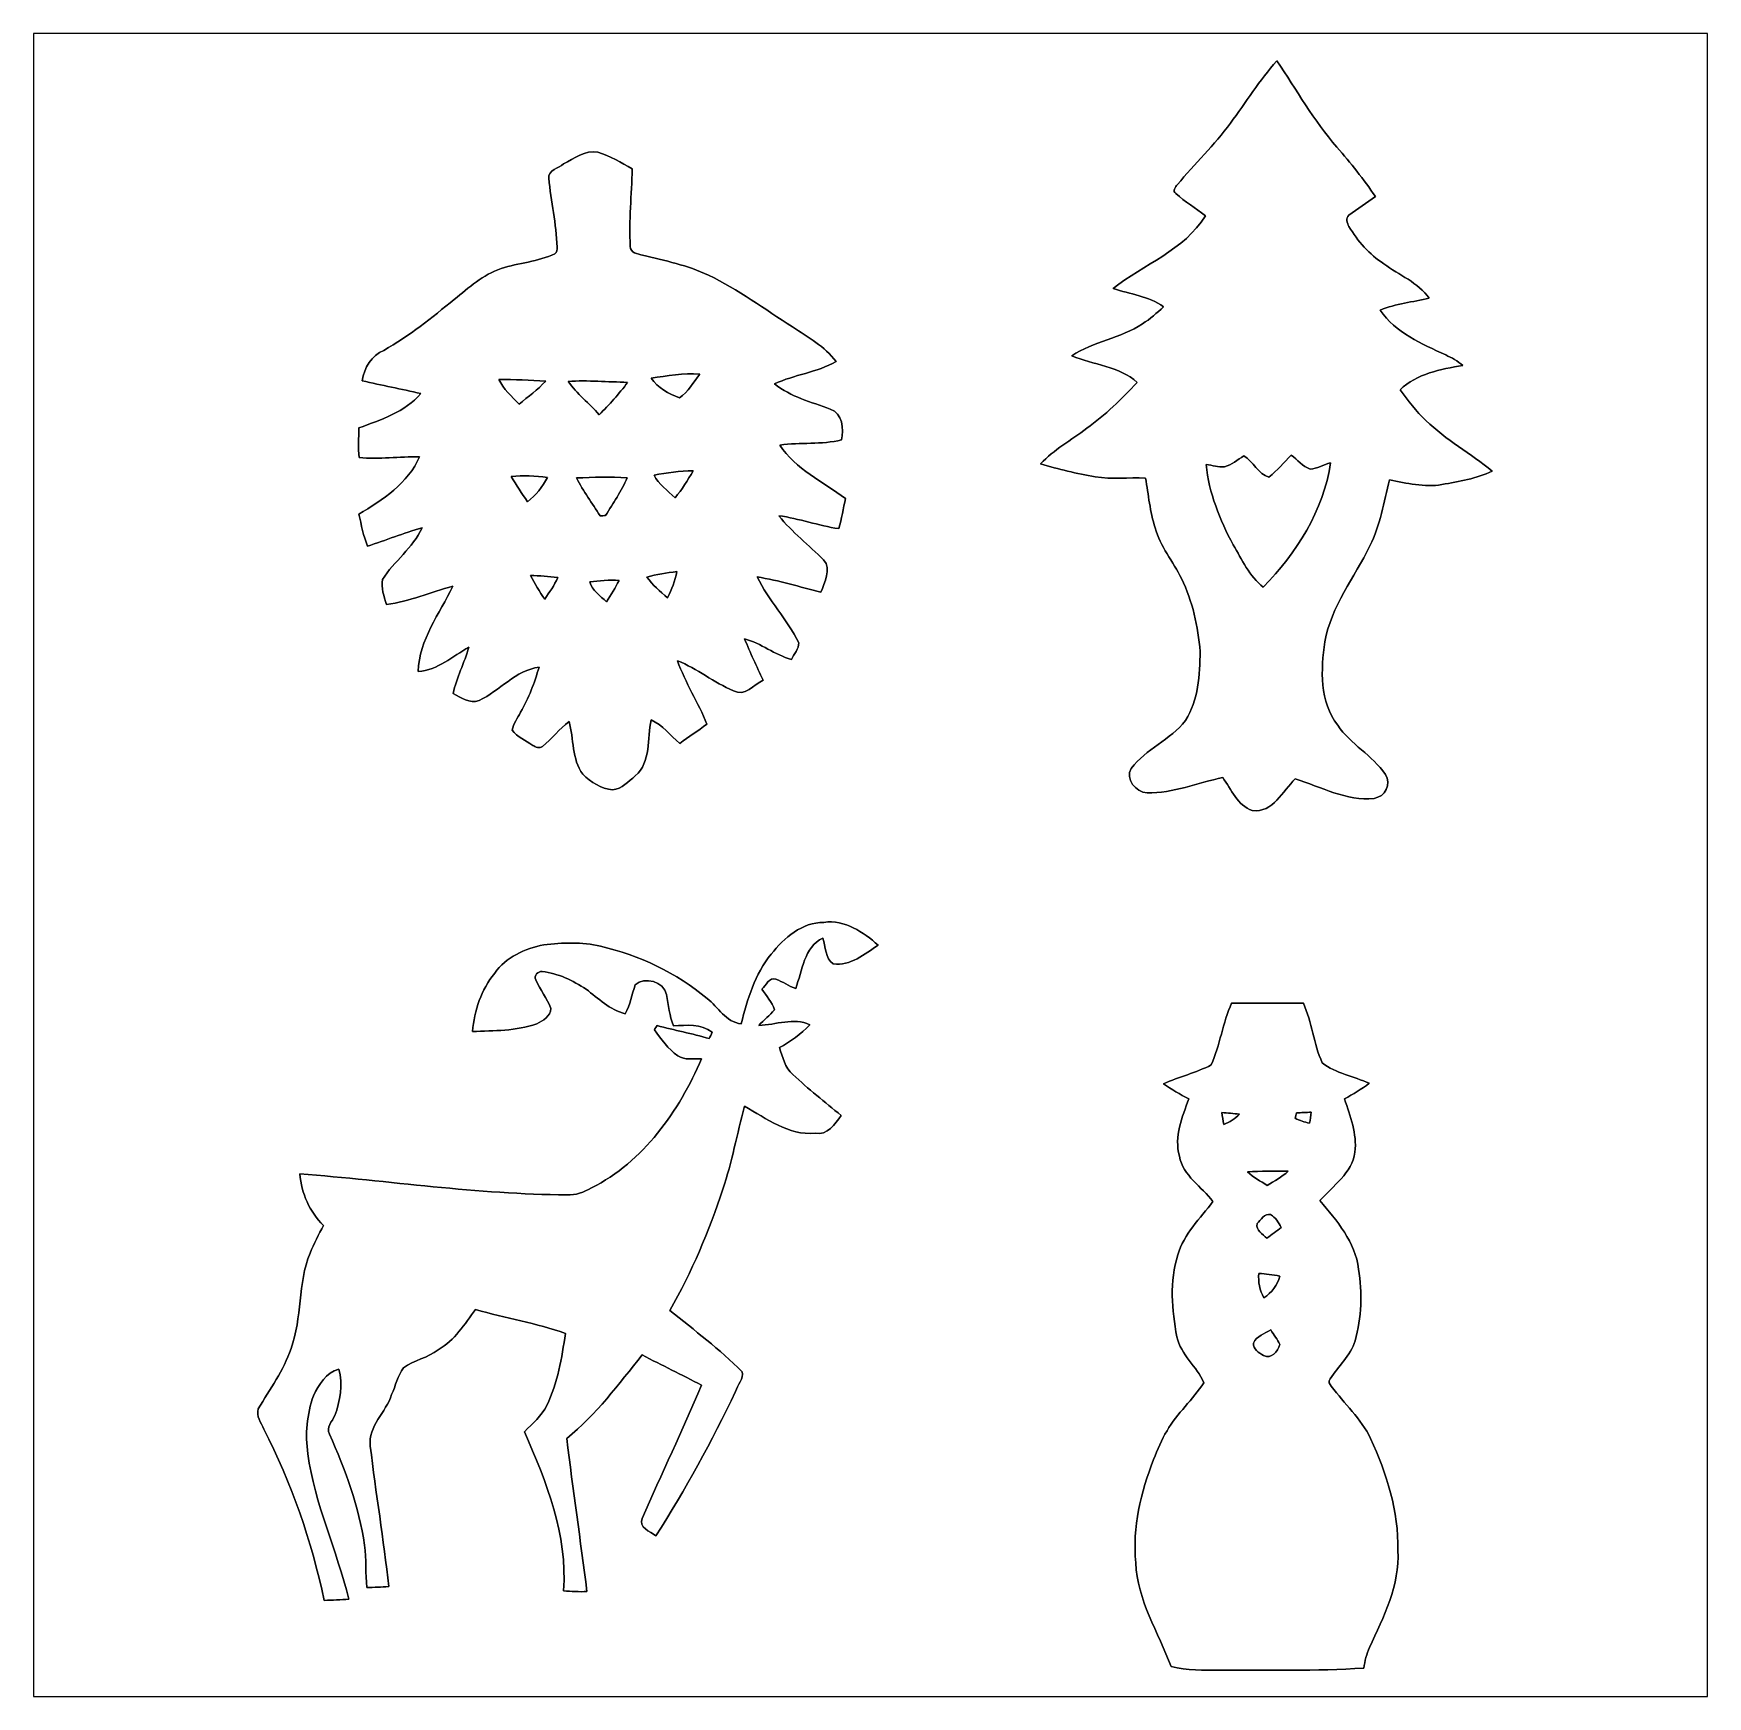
# Model space of a CAD drawing. Header units: centimetres. Extents: x -16.8 to 16.8, y -16.7 to 16.7.
import ezdxf

# ---------------------------------------------------------------- set-up
doc = ezdxf.new("R2010")
doc.units = ezdxf.units.CM
doc.header["$MEASUREMENT"] = 0
doc.layers.add('Layer 1', color=7, linetype='Continuous')

msp = doc.modelspace()

# ---------------------------------------------------------------- linework, layer by layer
at = {"layer": 'Layer 1', "color": 7}
for points, knots in [([(-16.77458, 16.66875), (-16.77458, 16.66875), (16.77458, 16.66875), (16.77458, 16.66875), (16.77458, 16.66875), (16.77458, 16.66875), (16.77458, -16.66875), (16.77458, -16.66875), (16.77458, -16.66875), (16.77458, -16.66875), (-16.77458, -16.66875), (-16.77458, -16.66875), (-16.77458, -16.66875), (-16.77458, -16.66875), (-16.77458, 16.66875), (-16.77458, 16.66875), (-16.77458, 16.66875), (-16.77458, 16.66875), (-16.77458, 16.66875), (-16.77458, 16.66875)], [0, 0, 0, 0, 0.16666667, 0.16666667, 0.16666667, 0.16666667, 0.33333333, 0.33333333, 0.33333333, 0.33333333, 0.5, 0.5, 0.5, 0.5, 0.66666667, 0.66666667, 0.66666667, 0.66666667, 1, 1, 1, 1]), ([(8.14141, 16.12018), (7.80203, 15.72648), (7.51593, 15.29115), (7.21431, 14.86888), (7.21431, 14.86888), (6.89434, 14.42967), (6.49534, 14.05749), (6.15103, 13.63945), (6.15103, 13.63945), (6.10588, 13.59782), (6.04943, 13.50504), (6.12034, 13.45918), (6.12034, 13.45918), (6.30061, 13.2909), (6.51581, 13.16531), (6.71054, 13.01538), (6.71054, 13.01538), (6.29073, 12.31477), (5.47158, 12.04807), (4.86269, 11.55382), (4.86269, 11.55382), (5.20418, 11.44376), (5.57248, 11.40248), (5.8741, 11.18941), (5.8741, 11.18941), (5.73934, 11.0677), (5.60493, 10.94317), (5.44936, 10.84898), (5.44936, 10.84898), (5.01297, 10.56252), (4.4704, 10.49408), (4.03507, 10.20692), (4.03507, 10.20692), (4.46299, 10.02101), (4.98792, 10.00301), (5.34494, 9.67211), (5.34494, 9.67211), (5.03202, 9.3405), (4.70429, 9.02017), (4.33317, 8.75347), (4.33317, 8.75347), (4.02766, 8.51288), (3.67347, 8.32908), (3.40819, 8.04016), (3.40819, 8.04016), (3.76767, 7.93538), (4.13244, 7.84507), (4.5025, 7.78369), (4.5025, 7.78369), (4.83658, 7.72195), (5.17631, 7.77275), (5.51356, 7.75617), (5.51356, 7.75617), (5.56648, 7.42139), (5.60564, 7.08343), (5.70371, 6.75816), (5.70371, 6.75816), (5.80531, 6.38387), (6.0646, 6.08295), (6.23358, 5.74005), (6.23358, 5.74005), (6.44842, 5.28355), (6.57225, 4.78437), (6.60435, 4.28131), (6.60435, 4.28131), (6.60259, 3.81035), (6.57542, 3.30447), (6.31049, 2.89701), (6.31049, 2.89701), (6.01451, 2.50543), (5.51921, 2.32692), (5.22464, 1.93499), (5.22464, 1.93499), (5.0927, 1.72473), (5.32024, 1.45662), (5.5432, 1.44815), (5.5432, 1.44815), (6.06637, 1.43404), (6.55532, 1.64818), (7.05979, 1.75401), (7.05979, 1.75401), (7.22912, 1.51906), (7.35506, 1.18992), (7.65175, 1.09291), (7.65175, 1.09291), (8.07014, 1.03893), (8.25782, 1.48766), (8.51394, 1.72544), (8.51394, 1.72544), (9.03217, 1.57021), (9.53347, 1.27141), (10.09297, 1.33632), (10.09297, 1.33632), (10.31169, 1.36208), (10.44081, 1.62454), (10.31875, 1.81716), (10.31875, 1.81716), (10.05699, 2.19886), (9.62484, 2.41864), (9.36307, 2.80141), (9.36307, 2.80141), (9.00042, 3.27448), (9.02123, 3.91336), (9.10731, 4.47499), (9.10731, 4.47499), (9.22867, 5.18971), (9.70104, 5.7591), (10.00654, 6.39692), (10.00654, 6.39692), (10.21433, 6.81249), (10.29194, 7.27534), (10.40059, 7.72266), (10.40059, 7.72266), (10.74702, 7.65034), (11.09662, 7.56673), (11.45328, 7.6267), (11.45328, 7.6267), (11.79548, 7.68632), (12.14437, 7.747), (12.46152, 7.89517), (12.46152, 7.89517), (12.02902, 8.24724), (11.53372, 8.51994), (11.13226, 8.90976), (11.13226, 8.90976), (10.93435, 9.09249), (10.77666, 9.31192), (10.61367, 9.525), (10.61367, 9.525), (10.94952, 9.85202), (11.42506, 9.93846), (11.86956, 10.01183), (11.86956, 10.01183), (11.76972, 10.10391), (11.64978, 10.16811), (11.52737, 10.22421), (11.52737, 10.22421), (11.04829, 10.44751), (10.51877, 10.66835), (10.21468, 11.12449), (10.21468, 11.12449), (10.52936, 11.24867), (10.86873, 11.28783), (11.19752, 11.35944), (11.19752, 11.35944), (10.97562, 11.68047), (10.58827, 11.82405), (10.28771, 12.05336), (10.28771, 12.05336), (9.99772, 12.23962), (9.76101, 12.50315), (9.58921, 12.80054), (9.58921, 12.80054), (9.55252, 12.86616), (9.51336, 12.96917), (9.58779, 13.02385), (9.58779, 13.02385), (9.75501, 13.16249), (9.94586, 13.27009), (10.12119, 13.39885), (10.12119, 13.39885), (9.88131, 13.74352), (9.62342, 14.07477), (9.34649, 14.38981), (9.34649, 14.38981), (8.88436, 14.92321), (8.53863, 15.54057), (8.14141, 16.12018), (8.14141, 16.12018), (8.14141, 16.12018), (8.14141, 16.12018), (8.14141, 16.12018)], [0, 0, 0, 0, 0.02272727, 0.02272727, 0.02272727, 0.02272727, 0.04545455, 0.04545455, 0.04545455, 0.04545455, 0.06818182, 0.06818182, 0.06818182, 0.06818182, 0.09090909, 0.09090909, 0.09090909, 0.09090909, 0.11363636, 0.11363636, 0.11363636, 0.11363636, 0.13636364, 0.13636364, 0.13636364, 0.13636364, 0.15909091, 0.15909091, 0.15909091, 0.15909091, 0.18181818, 0.18181818, 0.18181818, 0.18181818, 0.20454545, 0.20454545, 0.20454545, 0.20454545, 0.22727273, 0.22727273, 0.22727273, 0.22727273, 0.25, 0.25, 0.25, 0.25, 0.27272727, 0.27272727, 0.27272727, 0.27272727, 0.29545455, 0.29545455, 0.29545455, 0.29545455, 0.31818182, 0.31818182, 0.31818182, 0.31818182, 0.34090909, 0.34090909, 0.34090909, 0.34090909, 0.36363636, 0.36363636, 0.36363636, 0.36363636, 0.38636364, 0.38636364, 0.38636364, 0.38636364, 0.40909091, 0.40909091, 0.40909091, 0.40909091, 0.43181818, 0.43181818, 0.43181818, 0.43181818, 0.45454545, 0.45454545, 0.45454545, 0.45454545, 0.47727273, 0.47727273, 0.47727273, 0.47727273, 0.5, 0.5, 0.5, 0.5, 0.52272727, 0.52272727, 0.52272727, 0.52272727, 0.54545455, 0.54545455, 0.54545455, 0.54545455, 0.56818182, 0.56818182, 0.56818182, 0.56818182, 0.59090909, 0.59090909, 0.59090909, 0.59090909, 0.61363636, 0.61363636, 0.61363636, 0.61363636, 0.63636364, 0.63636364, 0.63636364, 0.63636364, 0.65909091, 0.65909091, 0.65909091, 0.65909091, 0.68181818, 0.68181818, 0.68181818, 0.68181818, 0.70454545, 0.70454545, 0.70454545, 0.70454545, 0.72727273, 0.72727273, 0.72727273, 0.72727273, 0.75, 0.75, 0.75, 0.75, 0.77272727, 0.77272727, 0.77272727, 0.77272727, 0.79545455, 0.79545455, 0.79545455, 0.79545455, 0.81818182, 0.81818182, 0.81818182, 0.81818182, 0.84090909, 0.84090909, 0.84090909, 0.84090909, 0.86363636, 0.86363636, 0.86363636, 0.86363636, 0.88636364, 0.88636364, 0.88636364, 0.88636364, 0.90909091, 0.90909091, 0.90909091, 0.90909091, 0.93181818, 0.93181818, 0.93181818, 0.93181818, 0.95454545, 0.95454545, 0.95454545, 0.95454545, 1, 1, 1, 1]), ([(-6.15033, 14.05396), (-6.24981, 13.97141), (-6.46218, 13.93084), (-6.44807, 13.76504), (-6.44807, 13.76504), (-6.40151, 13.30501), (-6.30026, 12.85064), (-6.27803, 12.38744), (-6.27803, 12.38744), (-6.28191, 12.34228), (-6.2798, 12.27878), (-6.32425, 12.25338), (-6.32425, 12.25338), (-6.66538, 12.09181), (-7.04815, 12.07029), (-7.4041, 11.95599), (-7.4041, 11.95599), (-7.76358, 11.83322), (-8.04898, 11.57146), (-8.34037, 11.33828), (-8.34037, 11.33828), (-8.79193, 10.97245), (-9.24384, 10.60238), (-9.75219, 10.31663), (-9.75219, 10.31663), (-10.00725, 10.21292), (-10.14307, 9.9695), (-10.18752, 9.70844), (-10.18752, 9.70844), (-9.7977, 9.61425), (-9.40329, 9.54158), (-9.01312, 9.45056), (-9.01312, 9.45056), (-9.3285, 9.07521), (-9.81216, 8.92739), (-10.25384, 8.76053), (-10.25384, 8.76053), (-10.25384, 8.56297), (-10.27501, 8.3633), (-10.24925, 8.16645), (-10.24925, 8.16645), (-9.84568, 8.13153), (-9.44139, 8.19044), (-9.03676, 8.18303), (-9.03676, 8.18303), (-9.26324, 7.64928), (-9.779, 7.32331), (-10.25349, 7.03051), (-10.25349, 7.03051), (-10.2041, 6.81602), (-10.16, 6.59871), (-10.08309, 6.39163), (-10.08309, 6.39163), (-9.7155, 6.50593), (-9.35955, 6.65621), (-8.98772, 6.75675), (-8.98772, 6.75675), (-9.16869, 6.35212), (-9.54934, 6.09388), (-9.78041, 5.72417), (-9.78041, 5.72417), (-9.80934, 5.55554), (-9.75113, 5.38374), (-9.69998, 5.22429), (-9.69998, 5.22429), (-9.24031, 5.28108), (-8.81451, 5.46947), (-8.37142, 5.58729), (-8.37142, 5.58729), (-8.63529, 5.03132), (-9.0484, 4.52155), (-9.06533, 3.87844), (-9.06533, 3.87844), (-8.67128, 3.90772), (-8.37565, 4.18253), (-8.04898, 4.36774), (-8.04898, 4.36774), (-8.13858, 4.0513), (-8.29557, 3.75814), (-8.36471, 3.43535), (-8.36471, 3.43535), (-8.19961, 3.36268), (-8.0331, 3.22545), (-7.84296, 3.29636), (-7.84296, 3.29636), (-7.43091, 3.49356), (-7.10953, 3.90208), (-6.64104, 3.96699), (-6.64104, 3.96699), (-6.73453, 3.65372), (-6.84706, 3.34398), (-7.01428, 3.06176), (-7.01428, 3.06176), (-7.07284, 2.94393), (-7.15257, 2.83316), (-7.18185, 2.70334), (-7.18185, 2.70334), (-7.07355, 2.56787), (-6.91162, 2.49202), (-6.77016, 2.39783), (-6.77016, 2.39783), (-6.71301, 2.36679), (-6.63363, 2.32375), (-6.57613, 2.37772), (-6.57613, 2.37772), (-6.38351, 2.52906), (-6.23429, 2.72909), (-6.03779, 2.8769), (-6.03779, 2.8769), (-5.94819, 2.52483), (-5.98488, 2.1269), (-5.76721, 1.81822), (-5.76721, 1.81822), (-5.60458, 1.6637), (-5.39715, 1.52682), (-5.16749, 1.50707), (-5.16749, 1.50707), (-4.98546, 1.52612), (-4.84681, 1.67287), (-4.71382, 1.78611), (-4.71382, 1.78611), (-4.39314, 2.07116), (-4.47675, 2.53012), (-4.39702, 2.90971), (-4.39702, 2.90971), (-4.17019, 2.80423), (-4.00861, 2.59927), (-3.82305, 2.43769), (-3.82305, 2.43769), (-3.64173, 2.56611), (-3.46216, 2.69628), (-3.27731, 2.82011), (-3.27731, 2.82011), (-3.44946, 3.25614), (-3.71122, 3.6509), (-3.86891, 4.09363), (-3.86891, 4.09363), (-3.47204, 3.937), (-3.13866, 3.65866), (-2.74814, 3.49038), (-2.74814, 3.49038), (-2.52413, 3.37256), (-2.33363, 3.60821), (-2.15265, 3.70805), (-2.15265, 3.70805), (-2.28247, 3.98145), (-2.41194, 4.25521), (-2.52377, 4.53602), (-2.52377, 4.53602), (-2.19357, 4.44112), (-1.91699, 4.21569), (-1.58538, 4.12115), (-1.58538, 4.12115), (-1.53317, 4.22945), (-1.43439, 4.33035), (-1.43863, 4.45629), (-1.43863, 4.45629), (-1.66688, 4.92407), (-2.04893, 5.30154), (-2.26942, 5.77427), (-2.26942, 5.77427), (-1.83656, 5.70583), (-1.41711, 5.57424), (-0.99307, 5.467), (-0.99307, 5.467), (-0.92534, 5.66173), (-0.77435, 5.92772), (-0.93874, 6.11646), (-0.93874, 6.11646), (-1.23331, 6.41562), (-1.57304, 6.66997), (-1.83656, 7.00017), (-1.83656, 7.00017), (-1.42981, 6.94831), (-1.04281, 6.8005), (-0.63676, 6.74299), (-0.63676, 6.74299), (-0.58173, 6.94267), (-0.5401, 7.14551), (-0.50306, 7.34907), (-0.50306, 7.34907), (-0.95426, 7.67997), (-1.50213, 7.93503), (-1.81504, 8.41869), (-1.81504, 8.41869), (-1.40511, 8.47549), (-0.98354, 8.42292), (-0.57856, 8.52064), (-0.57856, 8.52064), (-0.53658, 8.7376), (-0.55986, 9.06074), (-0.8061, 9.14012), (-0.8061, 9.14012), (-1.18957, 9.28088), (-1.59703, 9.38389), (-1.92299, 9.64565), (-1.92299, 9.64565), (-1.52506, 9.82945), (-1.07597, 9.87319), (-0.69039, 10.09121), (-0.69039, 10.09121), (-0.91687, 10.39601), (-1.25166, 10.58263), (-1.56386, 10.78512), (-1.56386, 10.78512), (-2.11878, 11.13966), (-2.64901, 11.53866), (-3.24591, 11.82299), (-3.24591, 11.82299), (-3.66501, 12.02161), (-4.1215, 12.11686), (-4.56953, 12.22481), (-4.56953, 12.22481), (-4.65843, 12.24209), (-4.81824, 12.2749), (-4.81436, 12.39873), (-4.81436, 12.39873), (-4.84152, 12.91802), (-4.7879, 13.4366), (-4.7752, 13.95518), (-4.7752, 13.95518), (-4.99569, 14.08324), (-5.22041, 14.21059), (-5.46312, 14.29067), (-5.46312, 14.29067), (-5.71959, 14.33054), (-5.9376, 14.16685), (-6.15033, 14.05396), (-6.15033, 14.05396), (-6.15033, 14.05396), (-6.15033, 14.05396), (-6.15033, 14.05396)], [0, 0, 0, 0, 0.01694915, 0.01694915, 0.01694915, 0.01694915, 0.03389831, 0.03389831, 0.03389831, 0.03389831, 0.05084746, 0.05084746, 0.05084746, 0.05084746, 0.06779661, 0.06779661, 0.06779661, 0.06779661, 0.08474576, 0.08474576, 0.08474576, 0.08474576, 0.10169492, 0.10169492, 0.10169492, 0.10169492, 0.11864407, 0.11864407, 0.11864407, 0.11864407, 0.13559322, 0.13559322, 0.13559322, 0.13559322, 0.15254237, 0.15254237, 0.15254237, 0.15254237, 0.16949153, 0.16949153, 0.16949153, 0.16949153, 0.18644068, 0.18644068, 0.18644068, 0.18644068, 0.20338983, 0.20338983, 0.20338983, 0.20338983, 0.22033898, 0.22033898, 0.22033898, 0.22033898, 0.23728814, 0.23728814, 0.23728814, 0.23728814, 0.25423729, 0.25423729, 0.25423729, 0.25423729, 0.27118644, 0.27118644, 0.27118644, 0.27118644, 0.28813559, 0.28813559, 0.28813559, 0.28813559, 0.30508475, 0.30508475, 0.30508475, 0.30508475, 0.3220339, 0.3220339, 0.3220339, 0.3220339, 0.33898305, 0.33898305, 0.33898305, 0.33898305, 0.3559322, 0.3559322, 0.3559322, 0.3559322, 0.37288136, 0.37288136, 0.37288136, 0.37288136, 0.38983051, 0.38983051, 0.38983051, 0.38983051, 0.40677966, 0.40677966, 0.40677966, 0.40677966, 0.42372881, 0.42372881, 0.42372881, 0.42372881, 0.44067797, 0.44067797, 0.44067797, 0.44067797, 0.45762712, 0.45762712, 0.45762712, 0.45762712, 0.47457627, 0.47457627, 0.47457627, 0.47457627, 0.49152542, 0.49152542, 0.49152542, 0.49152542, 0.50847458, 0.50847458, 0.50847458, 0.50847458, 0.52542373, 0.52542373, 0.52542373, 0.52542373, 0.54237288, 0.54237288, 0.54237288, 0.54237288, 0.55932203, 0.55932203, 0.55932203, 0.55932203, 0.57627119, 0.57627119, 0.57627119, 0.57627119, 0.59322034, 0.59322034, 0.59322034, 0.59322034, 0.61016949, 0.61016949, 0.61016949, 0.61016949, 0.62711864, 0.62711864, 0.62711864, 0.62711864, 0.6440678, 0.6440678, 0.6440678, 0.6440678, 0.66101695, 0.66101695, 0.66101695, 0.66101695, 0.6779661, 0.6779661, 0.6779661, 0.6779661, 0.69491525, 0.69491525, 0.69491525, 0.69491525, 0.71186441, 0.71186441, 0.71186441, 0.71186441, 0.72881356, 0.72881356, 0.72881356, 0.72881356, 0.74576271, 0.74576271, 0.74576271, 0.74576271, 0.76271186, 0.76271186, 0.76271186, 0.76271186, 0.77966102, 0.77966102, 0.77966102, 0.77966102, 0.79661017, 0.79661017, 0.79661017, 0.79661017, 0.81355932, 0.81355932, 0.81355932, 0.81355932, 0.83050847, 0.83050847, 0.83050847, 0.83050847, 0.84745763, 0.84745763, 0.84745763, 0.84745763, 0.86440678, 0.86440678, 0.86440678, 0.86440678, 0.88135593, 0.88135593, 0.88135593, 0.88135593, 0.89830508, 0.89830508, 0.89830508, 0.89830508, 0.91525424, 0.91525424, 0.91525424, 0.91525424, 0.93220339, 0.93220339, 0.93220339, 0.93220339, 0.94915254, 0.94915254, 0.94915254, 0.94915254, 0.96610169, 0.96610169, 0.96610169, 0.96610169, 1, 1, 1, 1]), ([(-7.4482, 9.7342), (-7.13528, 9.73349), (-6.82237, 9.71726), (-6.50946, 9.70068), (-6.50946, 9.70068), (-6.66785, 9.52535), (-6.86082, 9.38601), (-7.04391, 9.23854), (-7.04391, 9.23854), (-7.18749, 9.39553), (-7.35859, 9.53699), (-7.4482, 9.7342)], [0, 0, 0, 0, 0.25, 0.25, 0.25, 0.25, 0.5, 0.5, 0.5, 0.5, 1, 1, 1, 1]), ([(-4.39738, 9.76136), (-4.07388, 9.80228), (-3.74897, 9.86226), (-3.42159, 9.84179), (-3.42159, 9.84179), (-3.54577, 9.67528), (-3.65689, 9.48796), (-3.82799, 9.3659), (-3.82799, 9.3659), (-4.04954, 9.43504), (-4.26226, 9.5698), (-4.39738, 9.76136)], [0, 0, 0, 0, 0.25, 0.25, 0.25, 0.25, 0.5, 0.5, 0.5, 0.5, 1, 1, 1, 1]), ([(-6.06143, 9.69539), (-5.66385, 9.72009), (-5.26591, 9.68375), (-4.86833, 9.67493), (-4.86833, 9.67493), (-5.03802, 9.44139), (-5.23558, 9.22937), (-5.43807, 9.02441), (-5.43807, 9.02441), (-5.63351, 9.25971), (-5.88469, 9.44457), (-6.06143, 9.69539)], [0, 0, 0, 0, 0.25, 0.25, 0.25, 0.25, 0.5, 0.5, 0.5, 0.5, 1, 1, 1, 1]), ([(7.48453, 8.20032), (7.67151, 8.08955), (7.76887, 7.83237), (7.98618, 7.77769), (7.98618, 7.77769), (8.15128, 7.9061), (8.28428, 8.06944), (8.43174, 8.2169), (8.43174, 8.2169), (8.55451, 8.12059), (8.66175, 7.995), (8.80816, 7.93256), (8.80816, 7.93256), (8.9535, 7.94173), (9.0805, 8.02746), (9.21985, 8.06415), (9.21985, 8.06415), (9.08156, 7.10565), (8.53475, 6.25334), (7.87082, 5.56966), (7.87082, 5.56966), (7.59531, 5.79049), (7.44361, 6.1214), (7.26828, 6.41914), (7.26828, 6.41914), (7.00229, 6.91903), (6.78074, 7.45949), (6.72712, 8.02746), (6.72712, 8.02746), (6.84989, 8.01229), (6.9723, 7.97595), (7.09683, 7.98301), (7.09683, 7.98301), (7.24359, 8.01723), (7.35542, 8.12906), (7.48453, 8.20032)], [0, 0, 0, 0, 0.1, 0.1, 0.1, 0.1, 0.2, 0.2, 0.2, 0.2, 0.3, 0.3, 0.3, 0.3, 0.4, 0.4, 0.4, 0.4, 0.5, 0.5, 0.5, 0.5, 0.6, 0.6, 0.6, 0.6, 0.7, 0.7, 0.7, 0.7, 0.8, 0.8, 0.8, 0.8, 1, 1, 1, 1]), ([(-7.2009, 7.78651), (-6.95854, 7.81826), (-6.71583, 7.79498), (-6.47418, 7.76817), (-6.47418, 7.76817), (-6.57719, 7.58437), (-6.70101, 7.40586), (-6.87458, 7.2831), (-6.87458, 7.2831), (-6.98571, 7.44961), (-7.09718, 7.61541), (-7.2009, 7.78651)], [0, 0, 0, 0, 0.25, 0.25, 0.25, 0.25, 0.5, 0.5, 0.5, 0.5, 1, 1, 1, 1]), ([(-5.89139, 7.75794), (-5.55308, 7.77663), (-5.21406, 7.7784), (-4.87539, 7.76358), (-4.87539, 7.76358), (-4.9911, 7.49547), (-5.15761, 7.25311), (-5.30931, 7.0044), (-5.30931, 7.0044), (-5.33647, 7.00334), (-5.39044, 7.00123), (-5.41761, 7.00017), (-5.41761, 7.00017), (-5.57883, 7.25064), (-5.75522, 7.49265), (-5.89139, 7.75794)], [0, 0, 0, 0, 0.2, 0.2, 0.2, 0.2, 0.4, 0.4, 0.4, 0.4, 0.6, 0.6, 0.6, 0.6, 1, 1, 1, 1]), ([(-4.33846, 7.81791), (-4.07952, 7.85283), (-3.81988, 7.9121), (-3.55671, 7.89975), (-3.55671, 7.89975), (-3.66183, 7.71102), (-3.77896, 7.52792), (-3.91583, 7.36071), (-3.91583, 7.36071), (-4.06753, 7.50217), (-4.24321, 7.62847), (-4.33846, 7.81791)], [0, 0, 0, 0, 0.25, 0.25, 0.25, 0.25, 0.5, 0.5, 0.5, 0.5, 1, 1, 1, 1]), ([(-6.81531, 5.80249), (-6.63222, 5.80002), (-6.44984, 5.78273), (-6.26816, 5.76051), (-6.26816, 5.76051), (-6.3373, 5.60634), (-6.43502, 5.4677), (-6.5278, 5.3273), (-6.5278, 5.3273), (-6.62905, 5.48287), (-6.73206, 5.63668), (-6.81531, 5.80249)], [0, 0, 0, 0, 0.25, 0.25, 0.25, 0.25, 0.5, 0.5, 0.5, 0.5, 1, 1, 1, 1]), ([(-5.62786, 5.6769), (-5.43278, 5.69595), (-5.23593, 5.71817), (-5.03978, 5.70548), (-5.03978, 5.70548), (-5.11069, 5.55625), (-5.20241, 5.41902), (-5.28849, 5.27826), (-5.28849, 5.27826), (-5.41796, 5.39327), (-5.57636, 5.50369), (-5.62786, 5.6769)], [0, 0, 0, 0, 0.25, 0.25, 0.25, 0.25, 0.5, 0.5, 0.5, 0.5, 1, 1, 1, 1]), ([(-4.48416, 5.77321), (-4.2859, 5.82366), (-4.08376, 5.85576), (-3.88091, 5.88045), (-3.88091, 5.88045), (-3.92042, 5.69913), (-3.98039, 5.52168), (-4.06823, 5.35799), (-4.06823, 5.35799), (-4.22063, 5.48181), (-4.36598, 5.61587), (-4.48416, 5.77321)], [0, 0, 0, 0, 0.25, 0.25, 0.25, 0.25, 0.5, 0.5, 0.5, 0.5, 1, 1, 1, 1]), ([(-1.98861, -1.78647), (-2.31669, -2.18758), (-2.46521, -2.69205), (-2.59151, -3.18488), (-2.59151, -3.18488), (-2.90336, -3.14819), (-3.04871, -2.84903), (-3.27519, -2.67547), (-3.27519, -2.67547), (-3.88655, -2.16041), (-4.63233, -1.81081), (-5.40879, -1.62842), (-5.40879, -1.62842), (-5.78203, -1.53776), (-6.17149, -1.55787), (-6.54967, -1.59808), (-6.54967, -1.59808), (-6.92326, -1.68063), (-7.30814, -1.84185), (-7.52969, -2.17099), (-7.52969, -2.17099), (-7.80344, -2.49873), (-7.93785, -2.91712), (-7.97595, -3.33728), (-7.97595, -3.33728), (-7.54556, -3.31999), (-7.10142, -3.33058), (-6.69008, -3.18276), (-6.69008, -3.18276), (-6.56978, -3.12244), (-6.40433, -3.03389), (-6.40644, -2.87726), (-6.40644, -2.87726), (-6.47453, -2.66982), (-6.62693, -2.50296), (-6.70913, -2.30329), (-6.70913, -2.30329), (-6.75076, -2.21897), (-6.66609, -2.12619), (-6.58001, -2.13607), (-6.58001, -2.13607), (-6.26075, -2.17276), (-5.96441, -2.31352), (-5.70018, -2.49061), (-5.70018, -2.49061), (-5.45324, -2.67194), (-5.22676, -2.90477), (-4.91984, -2.98238), (-4.91984, -2.98238), (-4.81436, -2.80388), (-4.7812, -2.59574), (-4.71488, -2.40383), (-4.71488, -2.40383), (-4.53108, -2.22991), (-4.13526, -2.33292), (-4.09116, -2.5975), (-4.09116, -2.5975), (-4.04989, -2.80776), (-4.02696, -3.02401), (-3.95076, -3.22651), (-3.95076, -3.22651), (-3.68512, -3.20957), (-3.40043, -3.17712), (-3.17324, -3.35139), (-3.17324, -3.35139), (-3.19299, -3.39443), (-3.21239, -3.43711), (-3.2318, -3.48051), (-3.2318, -3.48051), (-3.57681, -3.37926), (-3.92994, -3.30941), (-4.27814, -3.2191), (-4.27814, -3.2191), (-4.29154, -3.23991), (-4.31835, -3.28154), (-4.33176, -3.30235), (-4.33176, -3.30235), (-4.19276, -3.49038), (-4.05553, -3.68864), (-3.86115, -3.82517), (-3.86115, -3.82517), (-3.71969, -3.92007), (-3.54612, -3.8802), (-3.38631, -3.88303), (-3.38631, -3.88303), (-3.83822, -4.93607), (-4.5466, -5.94713), (-5.59294, -6.47418), (-5.59294, -6.47418), (-5.74428, -6.55496), (-5.90762, -6.62623), (-6.08436, -6.61106), (-6.08436, -6.61106), (-7.87576, -6.60294), (-9.65059, -6.32742), (-11.43388, -6.19196), (-11.43388, -6.19196), (-11.40354, -6.58072), (-11.24409, -6.95113), (-10.96186, -7.22383), (-10.96186, -7.22383), (-11.05747, -7.40622), (-11.15801, -7.58719), (-11.22927, -7.78122), (-11.22927, -7.78122), (-11.4868, -8.39047), (-11.38449, -9.07732), (-11.61344, -9.69504), (-11.61344, -9.69504), (-11.76338, -10.13213), (-12.0329, -10.51137), (-12.27173, -10.90224), (-12.27173, -10.90224), (-12.31477, -11.04618), (-12.21105, -11.18164), (-12.15954, -11.30935), (-12.15954, -11.30935), (-11.60039, -12.39061), (-11.20316, -13.55161), (-10.94705, -14.74082), (-10.94705, -14.74082), (-10.78195, -14.73659), (-10.61685, -14.73024), (-10.45245, -14.71577), (-10.45245, -14.71577), (-10.69834, -13.73646), (-11.13825, -12.80901), (-11.27548, -11.80218), (-11.27548, -11.80218), (-11.33369, -11.41342), (-11.29524, -11.00914), (-11.16259, -10.63943), (-11.16259, -10.63943), (-11.05606, -10.41541), (-10.90965, -10.17764), (-10.65601, -10.10744), (-10.65601, -10.10744), (-10.57099, -10.41294), (-10.62496, -10.74737), (-10.73785, -11.03771), (-10.73785, -11.03771), (-10.78583, -11.15589), (-10.91883, -11.27337), (-10.84263, -11.40883), (-10.84263, -11.40883), (-10.52724, -12.12109), (-10.24678, -12.85875), (-10.1413, -13.63451), (-10.1413, -13.63451), (-10.09615, -13.91638), (-10.12754, -14.20283), (-10.09368, -14.48541), (-10.09368, -14.48541), (-9.94798, -14.47871), (-9.80228, -14.47236), (-9.65623, -14.46636), (-9.65623, -14.46636), (-9.75678, -13.52374), (-9.91341, -12.58817), (-10.02489, -11.64731), (-10.02489, -11.64731), (-10.07569, -11.24303), (-9.70456, -10.97633), (-9.59873, -10.61402), (-9.59873, -10.61402), (-9.51512, -10.43728), (-9.47455, -10.23796), (-9.36096, -10.0778), (-9.36096, -10.0778), (-9.14224, -9.93281), (-8.87448, -9.87601), (-8.66211, -9.71656), (-8.66211, -9.71656), (-8.32944, -9.53523), (-8.13717, -9.19974), (-7.91316, -8.91011), (-7.91316, -8.91011), (-7.31696, -9.08473), (-6.69784, -9.18104), (-6.11152, -9.38989), (-6.11152, -9.38989), (-6.19019, -9.88166), (-6.26639, -10.38331), (-6.48723, -10.83557), (-6.48723, -10.83557), (-6.58918, -11.04441), (-6.77404, -11.1947), (-6.93173, -11.36015), (-6.93173, -11.36015), (-6.49993, -12.36945), (-6.06743, -13.42496), (-6.15244, -14.54785), (-6.15244, -14.54785), (-5.99652, -14.56655), (-5.83918, -14.56972), (-5.68219, -14.56478), (-5.68219, -14.56478), (-5.81237, -13.54067), (-5.963, -12.51902), (-6.08753, -11.49421), (-6.08753, -11.49421), (-5.49769, -11.02042), (-5.04684, -10.40447), (-4.57412, -9.82098), (-4.57412, -9.82098), (-4.18289, -10.03018), (-3.77825, -10.21503), (-3.38984, -10.42987), (-3.38984, -10.42987), (-3.76273, -11.32911), (-4.18924, -12.20505), (-4.57729, -13.09723), (-4.57729, -13.09723), (-4.64855, -13.27609), (-4.42031, -13.3664), (-4.30318, -13.44754), (-4.30318, -13.44754), (-3.70417, -12.52255), (-3.18206, -11.54994), (-2.7051, -10.55723), (-2.7051, -10.55723), (-2.66524, -10.42917), (-2.53683, -10.29335), (-2.57351, -10.15824), (-2.57351, -10.15824), (-3.02048, -9.71056), (-3.52813, -9.32709), (-4.01955, -8.92986), (-4.01955, -8.92986), (-3.58669, -8.15693), (-3.2318, -7.34095), (-2.9591, -6.49817), (-2.9591, -6.49817), (-2.7753, -5.95524), (-2.67441, -5.38974), (-2.52518, -4.83764), (-2.52518, -4.83764), (-2.0828, -5.07824), (-1.64747, -5.42431), (-1.11196, -5.3788), (-1.11196, -5.3788), (-0.85796, -5.42219), (-0.70979, -5.19959), (-0.58879, -5.01967), (-0.58879, -5.01967), (-0.91793, -4.75474), (-1.24319, -4.48486), (-1.55681, -4.20194), (-1.55681, -4.20194), (-1.7145, -4.06365), (-1.76001, -3.85057), (-1.82668, -3.66148), (-1.82668, -3.66148), (-1.59985, -3.54295), (-1.40018, -3.38279), (-1.21567, -3.20675), (-1.21567, -3.20675), (-1.53705, -3.04482), (-1.89865, -3.20851), (-2.23591, -3.21416), (-2.23591, -3.21416), (-2.13924, -3.10339), (-2.02001, -3.01449), (-1.92405, -2.90336), (-1.92405, -2.90336), (-1.97062, -2.74602), (-2.09021, -2.62396), (-2.17523, -2.48779), (-2.17523, -2.48779), (-2.09233, -2.41794), (-2.03129, -2.2412), (-1.89689, -2.29094), (-1.89689, -2.29094), (-1.7586, -2.33927), (-1.63759, -2.42605), (-1.49895, -2.47544), (-1.49895, -2.47544), (-1.36631, -2.11878), (-1.33668, -1.65312), (-0.95391, -1.46368), (-0.95391, -1.46368), (-0.89394, -1.63865), (-0.91475, -1.86831), (-0.74789, -1.98402), (-0.74789, -1.98402), (-0.40287, -2.02636), (-0.11642, -1.78647), (0.15275, -1.60761), (0.15275, -1.60761), (-0.14499, -1.34303), (-0.51364, -1.09114), (-0.93345, -1.1497), (-0.93345, -1.1497), (-1.37054, -1.14759), (-1.73567, -1.45874), (-1.98861, -1.78647), (-1.98861, -1.78647), (-1.98861, -1.78647), (-1.98861, -1.78647), (-1.98861, -1.78647)], [0, 0, 0, 0, 0.01315789, 0.01315789, 0.01315789, 0.01315789, 0.02631579, 0.02631579, 0.02631579, 0.02631579, 0.03947368, 0.03947368, 0.03947368, 0.03947368, 0.05263158, 0.05263158, 0.05263158, 0.05263158, 0.06578947, 0.06578947, 0.06578947, 0.06578947, 0.07894737, 0.07894737, 0.07894737, 0.07894737, 0.09210526, 0.09210526, 0.09210526, 0.09210526, 0.10526316, 0.10526316, 0.10526316, 0.10526316, 0.11842105, 0.11842105, 0.11842105, 0.11842105, 0.13157895, 0.13157895, 0.13157895, 0.13157895, 0.14473684, 0.14473684, 0.14473684, 0.14473684, 0.15789474, 0.15789474, 0.15789474, 0.15789474, 0.17105263, 0.17105263, 0.17105263, 0.17105263, 0.18421053, 0.18421053, 0.18421053, 0.18421053, 0.19736842, 0.19736842, 0.19736842, 0.19736842, 0.21052632, 0.21052632, 0.21052632, 0.21052632, 0.22368421, 0.22368421, 0.22368421, 0.22368421, 0.23684211, 0.23684211, 0.23684211, 0.23684211, 0.25, 0.25, 0.25, 0.25, 0.26315789, 0.26315789, 0.26315789, 0.26315789, 0.27631579, 0.27631579, 0.27631579, 0.27631579, 0.28947368, 0.28947368, 0.28947368, 0.28947368, 0.30263158, 0.30263158, 0.30263158, 0.30263158, 0.31578947, 0.31578947, 0.31578947, 0.31578947, 0.32894737, 0.32894737, 0.32894737, 0.32894737, 0.34210526, 0.34210526, 0.34210526, 0.34210526, 0.35526316, 0.35526316, 0.35526316, 0.35526316, 0.36842105, 0.36842105, 0.36842105, 0.36842105, 0.38157895, 0.38157895, 0.38157895, 0.38157895, 0.39473684, 0.39473684, 0.39473684, 0.39473684, 0.40789474, 0.40789474, 0.40789474, 0.40789474, 0.42105263, 0.42105263, 0.42105263, 0.42105263, 0.43421053, 0.43421053, 0.43421053, 0.43421053, 0.44736842, 0.44736842, 0.44736842, 0.44736842, 0.46052632, 0.46052632, 0.46052632, 0.46052632, 0.47368421, 0.47368421, 0.47368421, 0.47368421, 0.48684211, 0.48684211, 0.48684211, 0.48684211, 0.5, 0.5, 0.5, 0.5, 0.51315789, 0.51315789, 0.51315789, 0.51315789, 0.52631579, 0.52631579, 0.52631579, 0.52631579, 0.53947368, 0.53947368, 0.53947368, 0.53947368, 0.55263158, 0.55263158, 0.55263158, 0.55263158, 0.56578947, 0.56578947, 0.56578947, 0.56578947, 0.57894737, 0.57894737, 0.57894737, 0.57894737, 0.59210526, 0.59210526, 0.59210526, 0.59210526, 0.60526316, 0.60526316, 0.60526316, 0.60526316, 0.61842105, 0.61842105, 0.61842105, 0.61842105, 0.63157895, 0.63157895, 0.63157895, 0.63157895, 0.64473684, 0.64473684, 0.64473684, 0.64473684, 0.65789474, 0.65789474, 0.65789474, 0.65789474, 0.67105263, 0.67105263, 0.67105263, 0.67105263, 0.68421053, 0.68421053, 0.68421053, 0.68421053, 0.69736842, 0.69736842, 0.69736842, 0.69736842, 0.71052632, 0.71052632, 0.71052632, 0.71052632, 0.72368421, 0.72368421, 0.72368421, 0.72368421, 0.73684211, 0.73684211, 0.73684211, 0.73684211, 0.75, 0.75, 0.75, 0.75, 0.76315789, 0.76315789, 0.76315789, 0.76315789, 0.77631579, 0.77631579, 0.77631579, 0.77631579, 0.78947368, 0.78947368, 0.78947368, 0.78947368, 0.80263158, 0.80263158, 0.80263158, 0.80263158, 0.81578947, 0.81578947, 0.81578947, 0.81578947, 0.82894737, 0.82894737, 0.82894737, 0.82894737, 0.84210526, 0.84210526, 0.84210526, 0.84210526, 0.85526316, 0.85526316, 0.85526316, 0.85526316, 0.86842105, 0.86842105, 0.86842105, 0.86842105, 0.88157895, 0.88157895, 0.88157895, 0.88157895, 0.89473684, 0.89473684, 0.89473684, 0.89473684, 0.90789474, 0.90789474, 0.90789474, 0.90789474, 0.92105263, 0.92105263, 0.92105263, 0.92105263, 0.93421053, 0.93421053, 0.93421053, 0.93421053, 0.94736842, 0.94736842, 0.94736842, 0.94736842, 0.96052632, 0.96052632, 0.96052632, 0.96052632, 0.97368421, 0.97368421, 0.97368421, 0.97368421, 1, 1, 1, 1]), ([(7.23794, -2.76719), (7.05626, -3.16477), (7.00652, -3.61244), (6.82801, -4.0072), (6.82801, -4.0072), (6.52604, -4.16666), (6.18596, -4.24392), (5.87516, -4.38573), (5.87516, -4.38573), (6.03109, -4.50462), (6.20536, -4.59458), (6.37752, -4.68701), (6.37752, -4.68701), (6.25193, -5.0546), (6.07766, -5.44371), (6.19231, -5.83953), (6.19231, -5.83953), (6.26357, -6.23147), (6.63857, -6.44842), (6.86364, -6.74546), (6.86364, -6.74546), (6.60823, -7.08625), (6.27944, -7.39352), (6.1595, -7.81544), (6.1595, -7.81544), (5.98558, -8.34672), (6.04344, -8.91787), (6.13869, -9.45762), (6.13869, -9.45762), (6.21982, -9.82027), (6.54085, -10.05064), (6.68302, -10.37872), (6.68302, -10.37872), (6.46112, -10.71845), (6.14751, -10.98832), (5.94219, -11.33969), (5.94219, -11.33969), (5.82824, -11.52031), (5.75592, -11.7221), (5.67478, -11.9186), (5.67478, -11.9186), (5.41267, -12.573), (5.24969, -13.2782), (5.31601, -13.98693), (5.31601, -13.98693), (5.34846, -14.73694), (5.76509, -15.38393), (6.02615, -16.06797), (6.02615, -16.06797), (6.344, -16.15299), (6.67632, -16.13888), (7.00264, -16.14241), (7.00264, -16.14241), (7.96431, -16.13464), (8.92704, -16.1611), (9.8873, -16.0976), (9.8873, -16.0976), (9.90988, -15.95649), (9.93846, -15.81467), (10.00266, -15.68626), (10.00266, -15.68626), (10.28559, -15.07314), (10.6105, -14.43602), (10.56887, -13.74069), (10.56887, -13.74069), (10.58827, -12.95788), (10.34274, -12.19976), (10.02136, -11.49597), (10.02136, -11.49597), (9.83121, -11.09733), (9.49819, -10.79676), (9.23537, -10.44928), (9.23537, -10.44928), (9.20538, -10.40589), (9.16446, -10.35015), (9.21032, -10.30217), (9.21032, -10.30217), (9.37683, -10.04817), (9.61813, -9.8365), (9.71127, -9.53841), (9.71127, -9.53841), (9.83968, -9.07274), (9.85873, -8.57603), (9.78182, -8.10013), (9.78182, -8.10013), (9.71621, -7.55756), (9.34473, -7.13034), (9.00747, -6.72712), (9.00747, -6.72712), (9.26994, -6.43149), (9.64777, -6.17643), (9.70844, -5.75733), (9.70844, -5.75733), (9.75572, -5.38551), (9.60896, -5.03661), (9.50207, -4.68983), (9.50207, -4.68983), (9.67105, -4.59246), (9.84144, -4.4958), (9.99596, -4.37656), (9.99596, -4.37656), (9.68446, -4.23545), (9.32533, -4.17865), (9.05298, -3.96699), (9.05298, -3.96699), (8.87906, -3.58493), (8.84626, -3.15207), (8.67445, -2.76719), (8.67445, -2.76719), (8.19538, -2.76931), (7.71631, -2.76931), (7.23794, -2.76719)], [0, 0, 0, 0, 0.03448276, 0.03448276, 0.03448276, 0.03448276, 0.06896552, 0.06896552, 0.06896552, 0.06896552, 0.10344828, 0.10344828, 0.10344828, 0.10344828, 0.13793103, 0.13793103, 0.13793103, 0.13793103, 0.17241379, 0.17241379, 0.17241379, 0.17241379, 0.20689655, 0.20689655, 0.20689655, 0.20689655, 0.24137931, 0.24137931, 0.24137931, 0.24137931, 0.27586207, 0.27586207, 0.27586207, 0.27586207, 0.31034483, 0.31034483, 0.31034483, 0.31034483, 0.34482759, 0.34482759, 0.34482759, 0.34482759, 0.37931034, 0.37931034, 0.37931034, 0.37931034, 0.4137931, 0.4137931, 0.4137931, 0.4137931, 0.44827586, 0.44827586, 0.44827586, 0.44827586, 0.48275862, 0.48275862, 0.48275862, 0.48275862, 0.51724138, 0.51724138, 0.51724138, 0.51724138, 0.55172414, 0.55172414, 0.55172414, 0.55172414, 0.5862069, 0.5862069, 0.5862069, 0.5862069, 0.62068966, 0.62068966, 0.62068966, 0.62068966, 0.65517241, 0.65517241, 0.65517241, 0.65517241, 0.68965517, 0.68965517, 0.68965517, 0.68965517, 0.72413793, 0.72413793, 0.72413793, 0.72413793, 0.75862069, 0.75862069, 0.75862069, 0.75862069, 0.79310345, 0.79310345, 0.79310345, 0.79310345, 0.82758621, 0.82758621, 0.82758621, 0.82758621, 0.86206897, 0.86206897, 0.86206897, 0.86206897, 0.89655172, 0.89655172, 0.89655172, 0.89655172, 0.93103448, 0.93103448, 0.93103448, 0.93103448, 1, 1, 1, 1]), ([(7.04109, -4.96217), (7.15716, -4.96993), (7.2771, -4.97981), (7.39387, -4.99745), (7.39387, -4.99745), (7.30497, -5.08741), (7.19561, -5.15303), (7.07919, -5.19994), (7.07919, -5.19994), (7.06543, -5.12057), (7.05238, -5.04155), (7.04109, -4.96217)], [0, 0, 0, 0, 0.25, 0.25, 0.25, 0.25, 0.5, 0.5, 0.5, 0.5, 1, 1, 1, 1]), ([(8.53616, -4.96958), (8.63459, -4.96394), (8.73372, -4.959), (8.8332, -4.95476), (8.8332, -4.95476), (8.82579, -5.02885), (8.81839, -5.10328), (8.79792, -5.17525), (8.79792, -5.17525), (8.69738, -5.15726), (8.60284, -5.11739), (8.50971, -5.07682), (8.50971, -5.07682), (8.51641, -5.05001), (8.52981, -4.99639), (8.53616, -4.96958)], [0, 0, 0, 0, 0.2, 0.2, 0.2, 0.2, 0.4, 0.4, 0.4, 0.4, 0.6, 0.6, 0.6, 0.6, 1, 1, 1, 1]), ([(7.55403, -6.1535), (7.82461, -6.12881), (8.09696, -6.1408), (8.36859, -6.14045), (8.36859, -6.14045), (8.24301, -6.25263), (8.09449, -6.33377), (7.95232, -6.42161), (7.95232, -6.42161), (7.81509, -6.33836), (7.67362, -6.2611), (7.55403, -6.1535)], [0, 0, 0, 0, 0.25, 0.25, 0.25, 0.25, 0.5, 0.5, 0.5, 0.5, 1, 1, 1, 1]), ([(7.74806, -7.18926), (7.82391, -7.11694), (7.89552, -6.98147), (8.01934, -7.00511), (8.01934, -7.00511), (8.11742, -7.06508), (8.17492, -7.16844), (8.23277, -7.2644), (8.23277, -7.2644), (8.13576, -7.33672), (8.03981, -7.4101), (7.9435, -7.48277), (7.9435, -7.48277), (7.86236, -7.40092), (7.71419, -7.32578), (7.74806, -7.18926)], [0, 0, 0, 0, 0.2, 0.2, 0.2, 0.2, 0.4, 0.4, 0.4, 0.4, 0.6, 0.6, 0.6, 0.6, 1, 1, 1, 1]), ([(7.78192, -8.18727), (7.92092, -8.1982), (8.06379, -8.21619), (8.20244, -8.23912), (8.20244, -8.23912), (8.15693, -8.42257), (8.03734, -8.57074), (7.88494, -8.67551), (7.88494, -8.67551), (7.79498, -8.52593), (7.76922, -8.35766), (7.78192, -8.18727)], [0, 0, 0, 0, 0.25, 0.25, 0.25, 0.25, 0.5, 0.5, 0.5, 0.5, 1, 1, 1, 1]), ([(7.67539, -9.5825), (7.73642, -9.44351), (7.90081, -9.38989), (8.02076, -9.31862), (8.02076, -9.31862), (8.07967, -9.4167), (8.1594, -9.5063), (8.20279, -9.61461), (8.20279, -9.61461), (8.16187, -9.7469), (8.03557, -9.912), (7.87471, -9.83297), (7.87471, -9.83297), (7.78475, -9.78076), (7.65739, -9.70245), (7.67539, -9.5825)], [0, 0, 0, 0, 0.2, 0.2, 0.2, 0.2, 0.4, 0.4, 0.4, 0.4, 0.6, 0.6, 0.6, 0.6, 1, 1, 1, 1])]:
    msp.add_open_spline(points, degree=3, knots=knots, dxfattribs=at)
at = {"layer": 'Layer 1', "color": 251}
for points, knots in [([(8.14141, 16.12018), (8.53863, 15.54057), (8.88436, 14.92321), (9.34649, 14.38981), (9.34649, 14.38981), (9.62342, 14.07477), (9.88131, 13.74352), (10.12119, 13.39885), (10.12119, 13.39885), (9.94586, 13.27009), (9.75501, 13.16249), (9.58779, 13.02385), (9.58779, 13.02385), (9.51336, 12.96917), (9.55252, 12.86616), (9.58921, 12.80054), (9.58921, 12.80054), (9.76101, 12.50315), (9.99772, 12.23962), (10.28771, 12.05336), (10.28771, 12.05336), (10.58827, 11.82405), (10.97562, 11.68047), (11.19752, 11.35944), (11.19752, 11.35944), (10.86873, 11.28783), (10.52936, 11.24867), (10.21468, 11.12449), (10.21468, 11.12449), (10.51877, 10.66835), (11.04829, 10.44751), (11.52737, 10.22421), (11.52737, 10.22421), (11.64978, 10.16811), (11.76972, 10.10391), (11.86956, 10.01183), (11.86956, 10.01183), (11.42506, 9.93846), (10.94952, 9.85202), (10.61367, 9.525), (10.61367, 9.525), (10.77666, 9.31192), (10.93435, 9.09249), (11.13226, 8.90976), (11.13226, 8.90976), (11.53372, 8.51994), (12.02902, 8.24724), (12.46152, 7.89517), (12.46152, 7.89517), (12.14437, 7.747), (11.79548, 7.68632), (11.45328, 7.6267), (11.45328, 7.6267), (11.09662, 7.56673), (10.74702, 7.65034), (10.40059, 7.72266), (10.40059, 7.72266), (10.29194, 7.27534), (10.21433, 6.81249), (10.00654, 6.39692), (10.00654, 6.39692), (9.70104, 5.7591), (9.22867, 5.18971), (9.10731, 4.47499), (9.10731, 4.47499), (9.02123, 3.91336), (9.00042, 3.27448), (9.36307, 2.80141), (9.36307, 2.80141), (9.62484, 2.41864), (10.05699, 2.19886), (10.31875, 1.81716), (10.31875, 1.81716), (10.44081, 1.62454), (10.31169, 1.36208), (10.09297, 1.33632), (10.09297, 1.33632), (9.53347, 1.27141), (9.03217, 1.57021), (8.51394, 1.72544), (8.51394, 1.72544), (8.25782, 1.48766), (8.07014, 1.03893), (7.65175, 1.09291), (7.65175, 1.09291), (7.35506, 1.18992), (7.22912, 1.51906), (7.05979, 1.75401), (7.05979, 1.75401), (6.55532, 1.64818), (6.06637, 1.43404), (5.5432, 1.44815), (5.5432, 1.44815), (5.32024, 1.45662), (5.0927, 1.72473), (5.22464, 1.93499), (5.22464, 1.93499), (5.51921, 2.32692), (6.01451, 2.50543), (6.31049, 2.89701), (6.31049, 2.89701), (6.57542, 3.30447), (6.60259, 3.81035), (6.60435, 4.28131), (6.60435, 4.28131), (6.57225, 4.78437), (6.44842, 5.28355), (6.23358, 5.74005), (6.23358, 5.74005), (6.0646, 6.08295), (5.80531, 6.38387), (5.70371, 6.75816), (5.70371, 6.75816), (5.60564, 7.08343), (5.56648, 7.42139), (5.51356, 7.75617), (5.51356, 7.75617), (5.17631, 7.77275), (4.83658, 7.72195), (4.5025, 7.78369), (4.5025, 7.78369), (4.13244, 7.84507), (3.76767, 7.93538), (3.40819, 8.04016), (3.40819, 8.04016), (3.67347, 8.32908), (4.02766, 8.51288), (4.33317, 8.75347), (4.33317, 8.75347), (4.70429, 9.02017), (5.03202, 9.3405), (5.34494, 9.67211), (5.34494, 9.67211), (4.98792, 10.00301), (4.46299, 10.02101), (4.03507, 10.20692), (4.03507, 10.20692), (4.4704, 10.49408), (5.01297, 10.56252), (5.44936, 10.84898), (5.44936, 10.84898), (5.60493, 10.94317), (5.73934, 11.0677), (5.8741, 11.18941), (5.8741, 11.18941), (5.57248, 11.40248), (5.20418, 11.44376), (4.86269, 11.55382), (4.86269, 11.55382), (5.47158, 12.04807), (6.29073, 12.31477), (6.71054, 13.01538), (6.71054, 13.01538), (6.51581, 13.16531), (6.30061, 13.2909), (6.12034, 13.45918), (6.12034, 13.45918), (6.04943, 13.50504), (6.10588, 13.59782), (6.15103, 13.63945), (6.15103, 13.63945), (6.49534, 14.05749), (6.89434, 14.42967), (7.21431, 14.86888), (7.21431, 14.86888), (7.51593, 15.29115), (7.80203, 15.72648), (8.14141, 16.12018), (8.14141, 16.12018), (8.14141, 16.12018), (8.14141, 16.12018), (8.14141, 16.12018)], [0, 0, 0, 0, 0.02272727, 0.02272727, 0.02272727, 0.02272727, 0.04545455, 0.04545455, 0.04545455, 0.04545455, 0.06818182, 0.06818182, 0.06818182, 0.06818182, 0.09090909, 0.09090909, 0.09090909, 0.09090909, 0.11363636, 0.11363636, 0.11363636, 0.11363636, 0.13636364, 0.13636364, 0.13636364, 0.13636364, 0.15909091, 0.15909091, 0.15909091, 0.15909091, 0.18181818, 0.18181818, 0.18181818, 0.18181818, 0.20454545, 0.20454545, 0.20454545, 0.20454545, 0.22727273, 0.22727273, 0.22727273, 0.22727273, 0.25, 0.25, 0.25, 0.25, 0.27272727, 0.27272727, 0.27272727, 0.27272727, 0.29545455, 0.29545455, 0.29545455, 0.29545455, 0.31818182, 0.31818182, 0.31818182, 0.31818182, 0.34090909, 0.34090909, 0.34090909, 0.34090909, 0.36363636, 0.36363636, 0.36363636, 0.36363636, 0.38636364, 0.38636364, 0.38636364, 0.38636364, 0.40909091, 0.40909091, 0.40909091, 0.40909091, 0.43181818, 0.43181818, 0.43181818, 0.43181818, 0.45454545, 0.45454545, 0.45454545, 0.45454545, 0.47727273, 0.47727273, 0.47727273, 0.47727273, 0.5, 0.5, 0.5, 0.5, 0.52272727, 0.52272727, 0.52272727, 0.52272727, 0.54545455, 0.54545455, 0.54545455, 0.54545455, 0.56818182, 0.56818182, 0.56818182, 0.56818182, 0.59090909, 0.59090909, 0.59090909, 0.59090909, 0.61363636, 0.61363636, 0.61363636, 0.61363636, 0.63636364, 0.63636364, 0.63636364, 0.63636364, 0.65909091, 0.65909091, 0.65909091, 0.65909091, 0.68181818, 0.68181818, 0.68181818, 0.68181818, 0.70454545, 0.70454545, 0.70454545, 0.70454545, 0.72727273, 0.72727273, 0.72727273, 0.72727273, 0.75, 0.75, 0.75, 0.75, 0.77272727, 0.77272727, 0.77272727, 0.77272727, 0.79545455, 0.79545455, 0.79545455, 0.79545455, 0.81818182, 0.81818182, 0.81818182, 0.81818182, 0.84090909, 0.84090909, 0.84090909, 0.84090909, 0.86363636, 0.86363636, 0.86363636, 0.86363636, 0.88636364, 0.88636364, 0.88636364, 0.88636364, 0.90909091, 0.90909091, 0.90909091, 0.90909091, 0.93181818, 0.93181818, 0.93181818, 0.93181818, 0.95454545, 0.95454545, 0.95454545, 0.95454545, 1, 1, 1, 1]), ([(-6.15033, 14.05396), (-5.9376, 14.16685), (-5.71959, 14.33054), (-5.46312, 14.29067), (-5.46312, 14.29067), (-5.22041, 14.21059), (-4.99569, 14.08324), (-4.7752, 13.95518), (-4.7752, 13.95518), (-4.7879, 13.4366), (-4.84152, 12.91802), (-4.81436, 12.39873), (-4.81436, 12.39873), (-4.81824, 12.2749), (-4.65843, 12.24209), (-4.56953, 12.22481), (-4.56953, 12.22481), (-4.1215, 12.11686), (-3.66501, 12.02161), (-3.24591, 11.82299), (-3.24591, 11.82299), (-2.64901, 11.53866), (-2.11878, 11.13966), (-1.56386, 10.78512), (-1.56386, 10.78512), (-1.25166, 10.58263), (-0.91687, 10.39601), (-0.69039, 10.09121), (-0.69039, 10.09121), (-1.07597, 9.87319), (-1.52506, 9.82945), (-1.92299, 9.64565), (-1.92299, 9.64565), (-1.59703, 9.38389), (-1.18957, 9.28088), (-0.8061, 9.14012), (-0.8061, 9.14012), (-0.55986, 9.06074), (-0.53658, 8.7376), (-0.57856, 8.52064), (-0.57856, 8.52064), (-0.98354, 8.42292), (-1.40511, 8.47549), (-1.81504, 8.41869), (-1.81504, 8.41869), (-1.50213, 7.93503), (-0.95426, 7.67997), (-0.50306, 7.34907), (-0.50306, 7.34907), (-0.5401, 7.14551), (-0.58173, 6.94267), (-0.63676, 6.74299), (-0.63676, 6.74299), (-1.04281, 6.8005), (-1.42981, 6.94831), (-1.83656, 7.00017), (-1.83656, 7.00017), (-1.57304, 6.66997), (-1.23331, 6.41562), (-0.93874, 6.11646), (-0.93874, 6.11646), (-0.77435, 5.92772), (-0.92534, 5.66173), (-0.99307, 5.467), (-0.99307, 5.467), (-1.41711, 5.57424), (-1.83656, 5.70583), (-2.26942, 5.77427), (-2.26942, 5.77427), (-2.04893, 5.30154), (-1.66688, 4.92407), (-1.43863, 4.45629), (-1.43863, 4.45629), (-1.43439, 4.33035), (-1.53317, 4.22945), (-1.58538, 4.12115), (-1.58538, 4.12115), (-1.91699, 4.21569), (-2.19357, 4.44112), (-2.52377, 4.53602), (-2.52377, 4.53602), (-2.41194, 4.25521), (-2.28247, 3.98145), (-2.15265, 3.70805), (-2.15265, 3.70805), (-2.33363, 3.60821), (-2.52413, 3.37256), (-2.74814, 3.49038), (-2.74814, 3.49038), (-3.13866, 3.65866), (-3.47204, 3.937), (-3.86891, 4.09363), (-3.86891, 4.09363), (-3.71122, 3.6509), (-3.44946, 3.25614), (-3.27731, 2.82011), (-3.27731, 2.82011), (-3.46216, 2.69628), (-3.64173, 2.56611), (-3.82305, 2.43769), (-3.82305, 2.43769), (-4.00861, 2.59927), (-4.17019, 2.80423), (-4.39702, 2.90971), (-4.39702, 2.90971), (-4.47675, 2.53012), (-4.39314, 2.07116), (-4.71382, 1.78611), (-4.71382, 1.78611), (-4.84681, 1.67287), (-4.98546, 1.52612), (-5.16749, 1.50707), (-5.16749, 1.50707), (-5.39715, 1.52682), (-5.60458, 1.6637), (-5.76721, 1.81822), (-5.76721, 1.81822), (-5.98488, 2.1269), (-5.94819, 2.52483), (-6.03779, 2.8769), (-6.03779, 2.8769), (-6.23429, 2.72909), (-6.38351, 2.52906), (-6.57613, 2.37772), (-6.57613, 2.37772), (-6.63363, 2.32375), (-6.71301, 2.36679), (-6.77016, 2.39783), (-6.77016, 2.39783), (-6.91162, 2.49202), (-7.07355, 2.56787), (-7.18185, 2.70334), (-7.18185, 2.70334), (-7.15257, 2.83316), (-7.07284, 2.94393), (-7.01428, 3.06176), (-7.01428, 3.06176), (-6.84706, 3.34398), (-6.73453, 3.65372), (-6.64104, 3.96699), (-6.64104, 3.96699), (-7.10953, 3.90208), (-7.43091, 3.49356), (-7.84296, 3.29636), (-7.84296, 3.29636), (-8.0331, 3.22545), (-8.19961, 3.36268), (-8.36471, 3.43535), (-8.36471, 3.43535), (-8.29557, 3.75814), (-8.13858, 4.0513), (-8.04898, 4.36774), (-8.04898, 4.36774), (-8.37565, 4.18253), (-8.67128, 3.90772), (-9.06533, 3.87844), (-9.06533, 3.87844), (-9.0484, 4.52155), (-8.63529, 5.03132), (-8.37142, 5.58729), (-8.37142, 5.58729), (-8.81451, 5.46947), (-9.24031, 5.28108), (-9.69998, 5.22429), (-9.69998, 5.22429), (-9.75113, 5.38374), (-9.80934, 5.55554), (-9.78041, 5.72417), (-9.78041, 5.72417), (-9.54934, 6.09388), (-9.16869, 6.35212), (-8.98772, 6.75675), (-8.98772, 6.75675), (-9.35955, 6.65621), (-9.7155, 6.50593), (-10.08309, 6.39163), (-10.08309, 6.39163), (-10.16, 6.59871), (-10.2041, 6.81602), (-10.25349, 7.03051), (-10.25349, 7.03051), (-9.779, 7.32331), (-9.26324, 7.64928), (-9.03676, 8.18303), (-9.03676, 8.18303), (-9.44139, 8.19044), (-9.84568, 8.13153), (-10.24925, 8.16645), (-10.24925, 8.16645), (-10.27501, 8.3633), (-10.25384, 8.56297), (-10.25384, 8.76053), (-10.25384, 8.76053), (-9.81216, 8.92739), (-9.3285, 9.07521), (-9.01312, 9.45056), (-9.01312, 9.45056), (-9.40329, 9.54158), (-9.7977, 9.61425), (-10.18752, 9.70844), (-10.18752, 9.70844), (-10.14307, 9.9695), (-10.00725, 10.21292), (-9.75219, 10.31663), (-9.75219, 10.31663), (-9.24384, 10.60238), (-8.79193, 10.97245), (-8.34037, 11.33828), (-8.34037, 11.33828), (-8.04898, 11.57146), (-7.76358, 11.83322), (-7.4041, 11.95599), (-7.4041, 11.95599), (-7.04815, 12.07029), (-6.66538, 12.09181), (-6.32425, 12.25338), (-6.32425, 12.25338), (-6.2798, 12.27878), (-6.28191, 12.34228), (-6.27803, 12.38744), (-6.27803, 12.38744), (-6.30026, 12.85064), (-6.40151, 13.30501), (-6.44807, 13.76504), (-6.44807, 13.76504), (-6.46218, 13.93084), (-6.24981, 13.97141), (-6.15033, 14.05396), (-6.15033, 14.05396), (-6.15033, 14.05396), (-6.15033, 14.05396), (-6.15033, 14.05396)], [0, 0, 0, 0, 0.01694915, 0.01694915, 0.01694915, 0.01694915, 0.03389831, 0.03389831, 0.03389831, 0.03389831, 0.05084746, 0.05084746, 0.05084746, 0.05084746, 0.06779661, 0.06779661, 0.06779661, 0.06779661, 0.08474576, 0.08474576, 0.08474576, 0.08474576, 0.10169492, 0.10169492, 0.10169492, 0.10169492, 0.11864407, 0.11864407, 0.11864407, 0.11864407, 0.13559322, 0.13559322, 0.13559322, 0.13559322, 0.15254237, 0.15254237, 0.15254237, 0.15254237, 0.16949153, 0.16949153, 0.16949153, 0.16949153, 0.18644068, 0.18644068, 0.18644068, 0.18644068, 0.20338983, 0.20338983, 0.20338983, 0.20338983, 0.22033898, 0.22033898, 0.22033898, 0.22033898, 0.23728814, 0.23728814, 0.23728814, 0.23728814, 0.25423729, 0.25423729, 0.25423729, 0.25423729, 0.27118644, 0.27118644, 0.27118644, 0.27118644, 0.28813559, 0.28813559, 0.28813559, 0.28813559, 0.30508475, 0.30508475, 0.30508475, 0.30508475, 0.3220339, 0.3220339, 0.3220339, 0.3220339, 0.33898305, 0.33898305, 0.33898305, 0.33898305, 0.3559322, 0.3559322, 0.3559322, 0.3559322, 0.37288136, 0.37288136, 0.37288136, 0.37288136, 0.38983051, 0.38983051, 0.38983051, 0.38983051, 0.40677966, 0.40677966, 0.40677966, 0.40677966, 0.42372881, 0.42372881, 0.42372881, 0.42372881, 0.44067797, 0.44067797, 0.44067797, 0.44067797, 0.45762712, 0.45762712, 0.45762712, 0.45762712, 0.47457627, 0.47457627, 0.47457627, 0.47457627, 0.49152542, 0.49152542, 0.49152542, 0.49152542, 0.50847458, 0.50847458, 0.50847458, 0.50847458, 0.52542373, 0.52542373, 0.52542373, 0.52542373, 0.54237288, 0.54237288, 0.54237288, 0.54237288, 0.55932203, 0.55932203, 0.55932203, 0.55932203, 0.57627119, 0.57627119, 0.57627119, 0.57627119, 0.59322034, 0.59322034, 0.59322034, 0.59322034, 0.61016949, 0.61016949, 0.61016949, 0.61016949, 0.62711864, 0.62711864, 0.62711864, 0.62711864, 0.6440678, 0.6440678, 0.6440678, 0.6440678, 0.66101695, 0.66101695, 0.66101695, 0.66101695, 0.6779661, 0.6779661, 0.6779661, 0.6779661, 0.69491525, 0.69491525, 0.69491525, 0.69491525, 0.71186441, 0.71186441, 0.71186441, 0.71186441, 0.72881356, 0.72881356, 0.72881356, 0.72881356, 0.74576271, 0.74576271, 0.74576271, 0.74576271, 0.76271186, 0.76271186, 0.76271186, 0.76271186, 0.77966102, 0.77966102, 0.77966102, 0.77966102, 0.79661017, 0.79661017, 0.79661017, 0.79661017, 0.81355932, 0.81355932, 0.81355932, 0.81355932, 0.83050847, 0.83050847, 0.83050847, 0.83050847, 0.84745763, 0.84745763, 0.84745763, 0.84745763, 0.86440678, 0.86440678, 0.86440678, 0.86440678, 0.88135593, 0.88135593, 0.88135593, 0.88135593, 0.89830508, 0.89830508, 0.89830508, 0.89830508, 0.91525424, 0.91525424, 0.91525424, 0.91525424, 0.93220339, 0.93220339, 0.93220339, 0.93220339, 0.94915254, 0.94915254, 0.94915254, 0.94915254, 0.96610169, 0.96610169, 0.96610169, 0.96610169, 1, 1, 1, 1]), ([(-7.4482, 9.7342), (-7.35859, 9.53699), (-7.18749, 9.39553), (-7.04391, 9.23854), (-7.04391, 9.23854), (-6.86082, 9.38601), (-6.66785, 9.52535), (-6.50946, 9.70068), (-6.50946, 9.70068), (-6.82237, 9.71726), (-7.13528, 9.73349), (-7.4482, 9.7342), (-7.4482, 9.7342), (-7.4482, 9.7342), (-7.4482, 9.7342), (-7.4482, 9.7342)], [0, 0, 0, 0, 0.2, 0.2, 0.2, 0.2, 0.4, 0.4, 0.4, 0.4, 0.6, 0.6, 0.6, 0.6, 1, 1, 1, 1]), ([(-4.39738, 9.76136), (-4.26226, 9.5698), (-4.04954, 9.43504), (-3.82799, 9.3659), (-3.82799, 9.3659), (-3.65689, 9.48796), (-3.54577, 9.67528), (-3.42159, 9.84179), (-3.42159, 9.84179), (-3.74897, 9.86226), (-4.07388, 9.80228), (-4.39738, 9.76136), (-4.39738, 9.76136), (-4.39738, 9.76136), (-4.39738, 9.76136), (-4.39738, 9.76136)], [0, 0, 0, 0, 0.2, 0.2, 0.2, 0.2, 0.4, 0.4, 0.4, 0.4, 0.6, 0.6, 0.6, 0.6, 1, 1, 1, 1]), ([(-6.06143, 9.69539), (-5.88469, 9.44457), (-5.63351, 9.25971), (-5.43807, 9.02441), (-5.43807, 9.02441), (-5.23558, 9.22937), (-5.03802, 9.44139), (-4.86833, 9.67493), (-4.86833, 9.67493), (-5.26591, 9.68375), (-5.66385, 9.72009), (-6.06143, 9.69539), (-6.06143, 9.69539), (-6.06143, 9.69539), (-6.06143, 9.69539), (-6.06143, 9.69539)], [0, 0, 0, 0, 0.2, 0.2, 0.2, 0.2, 0.4, 0.4, 0.4, 0.4, 0.6, 0.6, 0.6, 0.6, 1, 1, 1, 1]), ([(7.48453, 8.20032), (7.35542, 8.12906), (7.24359, 8.01723), (7.09683, 7.98301), (7.09683, 7.98301), (6.9723, 7.97595), (6.84989, 8.01229), (6.72712, 8.02746), (6.72712, 8.02746), (6.78074, 7.45949), (7.00229, 6.91903), (7.26828, 6.41914), (7.26828, 6.41914), (7.44361, 6.1214), (7.59531, 5.79049), (7.87082, 5.56966), (7.87082, 5.56966), (8.53475, 6.25334), (9.08156, 7.10565), (9.21985, 8.06415), (9.21985, 8.06415), (9.0805, 8.02746), (8.9535, 7.94173), (8.80816, 7.93256), (8.80816, 7.93256), (8.66175, 7.995), (8.55451, 8.12059), (8.43174, 8.2169), (8.43174, 8.2169), (8.28428, 8.06944), (8.15128, 7.9061), (7.98618, 7.77769), (7.98618, 7.77769), (7.76887, 7.83237), (7.67151, 8.08955), (7.48453, 8.20032)], [0, 0, 0, 0, 0.1, 0.1, 0.1, 0.1, 0.2, 0.2, 0.2, 0.2, 0.3, 0.3, 0.3, 0.3, 0.4, 0.4, 0.4, 0.4, 0.5, 0.5, 0.5, 0.5, 0.6, 0.6, 0.6, 0.6, 0.7, 0.7, 0.7, 0.7, 0.8, 0.8, 0.8, 0.8, 1, 1, 1, 1]), ([(-7.2009, 7.78651), (-7.09718, 7.61541), (-6.98571, 7.44961), (-6.87458, 7.2831), (-6.87458, 7.2831), (-6.70101, 7.40586), (-6.57719, 7.58437), (-6.47418, 7.76817), (-6.47418, 7.76817), (-6.71583, 7.79498), (-6.95854, 7.81826), (-7.2009, 7.78651), (-7.2009, 7.78651), (-7.2009, 7.78651), (-7.2009, 7.78651), (-7.2009, 7.78651)], [0, 0, 0, 0, 0.2, 0.2, 0.2, 0.2, 0.4, 0.4, 0.4, 0.4, 0.6, 0.6, 0.6, 0.6, 1, 1, 1, 1]), ([(-5.89139, 7.75794), (-5.75522, 7.49265), (-5.57883, 7.25064), (-5.41761, 7.00017), (-5.41761, 7.00017), (-5.39044, 7.00123), (-5.33647, 7.00334), (-5.30931, 7.0044), (-5.30931, 7.0044), (-5.15761, 7.25311), (-4.9911, 7.49547), (-4.87539, 7.76358), (-4.87539, 7.76358), (-5.21406, 7.7784), (-5.55308, 7.77663), (-5.89139, 7.75794), (-5.89139, 7.75794), (-5.89139, 7.75794), (-5.89139, 7.75794), (-5.89139, 7.75794)], [0, 0, 0, 0, 0.16666667, 0.16666667, 0.16666667, 0.16666667, 0.33333333, 0.33333333, 0.33333333, 0.33333333, 0.5, 0.5, 0.5, 0.5, 0.66666667, 0.66666667, 0.66666667, 0.66666667, 1, 1, 1, 1]), ([(-4.33846, 7.81791), (-4.24321, 7.62847), (-4.06753, 7.50217), (-3.91583, 7.36071), (-3.91583, 7.36071), (-3.77896, 7.52792), (-3.66183, 7.71102), (-3.55671, 7.89975), (-3.55671, 7.89975), (-3.81988, 7.9121), (-4.07952, 7.85283), (-4.33846, 7.81791), (-4.33846, 7.81791), (-4.33846, 7.81791), (-4.33846, 7.81791), (-4.33846, 7.81791)], [0, 0, 0, 0, 0.2, 0.2, 0.2, 0.2, 0.4, 0.4, 0.4, 0.4, 0.6, 0.6, 0.6, 0.6, 1, 1, 1, 1]), ([(-6.81531, 5.80249), (-6.73206, 5.63668), (-6.62905, 5.48287), (-6.5278, 5.3273), (-6.5278, 5.3273), (-6.43502, 5.4677), (-6.3373, 5.60634), (-6.26816, 5.76051), (-6.26816, 5.76051), (-6.44984, 5.78273), (-6.63222, 5.80002), (-6.81531, 5.80249), (-6.81531, 5.80249), (-6.81531, 5.80249), (-6.81531, 5.80249), (-6.81531, 5.80249)], [0, 0, 0, 0, 0.2, 0.2, 0.2, 0.2, 0.4, 0.4, 0.4, 0.4, 0.6, 0.6, 0.6, 0.6, 1, 1, 1, 1]), ([(-5.62786, 5.6769), (-5.57636, 5.50369), (-5.41796, 5.39327), (-5.28849, 5.27826), (-5.28849, 5.27826), (-5.20241, 5.41902), (-5.11069, 5.55625), (-5.03978, 5.70548), (-5.03978, 5.70548), (-5.23593, 5.71817), (-5.43278, 5.69595), (-5.62786, 5.6769)], [0, 0, 0, 0, 0.25, 0.25, 0.25, 0.25, 0.5, 0.5, 0.5, 0.5, 1, 1, 1, 1]), ([(-4.48416, 5.77321), (-4.36598, 5.61587), (-4.22063, 5.48181), (-4.06823, 5.35799), (-4.06823, 5.35799), (-3.98039, 5.52168), (-3.92042, 5.69913), (-3.88091, 5.88045), (-3.88091, 5.88045), (-4.08376, 5.85576), (-4.2859, 5.82366), (-4.48416, 5.77321), (-4.48416, 5.77321), (-4.48416, 5.77321), (-4.48416, 5.77321), (-4.48416, 5.77321)], [0, 0, 0, 0, 0.2, 0.2, 0.2, 0.2, 0.4, 0.4, 0.4, 0.4, 0.6, 0.6, 0.6, 0.6, 1, 1, 1, 1]), ([(-1.98861, -1.78647), (-1.73567, -1.45874), (-1.37054, -1.14759), (-0.93345, -1.1497), (-0.93345, -1.1497), (-0.51364, -1.09114), (-0.14499, -1.34303), (0.15275, -1.60761), (0.15275, -1.60761), (-0.11642, -1.78647), (-0.40287, -2.02636), (-0.74789, -1.98402), (-0.74789, -1.98402), (-0.91475, -1.86831), (-0.89394, -1.63865), (-0.95391, -1.46368), (-0.95391, -1.46368), (-1.33668, -1.65312), (-1.36631, -2.11878), (-1.49895, -2.47544), (-1.49895, -2.47544), (-1.63759, -2.42605), (-1.7586, -2.33927), (-1.89689, -2.29094), (-1.89689, -2.29094), (-2.03129, -2.2412), (-2.09233, -2.41794), (-2.17523, -2.48779), (-2.17523, -2.48779), (-2.09021, -2.62396), (-1.97062, -2.74602), (-1.92405, -2.90336), (-1.92405, -2.90336), (-2.02001, -3.01449), (-2.13924, -3.10339), (-2.23591, -3.21416), (-2.23591, -3.21416), (-1.89865, -3.20851), (-1.53705, -3.04482), (-1.21567, -3.20675), (-1.21567, -3.20675), (-1.40018, -3.38279), (-1.59985, -3.54295), (-1.82668, -3.66148), (-1.82668, -3.66148), (-1.76001, -3.85057), (-1.7145, -4.06365), (-1.55681, -4.20194), (-1.55681, -4.20194), (-1.24319, -4.48486), (-0.91793, -4.75474), (-0.58879, -5.01967), (-0.58879, -5.01967), (-0.70979, -5.19959), (-0.85796, -5.42219), (-1.11196, -5.3788), (-1.11196, -5.3788), (-1.64747, -5.42431), (-2.0828, -5.07824), (-2.52518, -4.83764), (-2.52518, -4.83764), (-2.67441, -5.38974), (-2.7753, -5.95524), (-2.9591, -6.49817), (-2.9591, -6.49817), (-3.2318, -7.34095), (-3.58669, -8.15693), (-4.01955, -8.92986), (-4.01955, -8.92986), (-3.52813, -9.32709), (-3.02048, -9.71056), (-2.57351, -10.15824), (-2.57351, -10.15824), (-2.53683, -10.29335), (-2.66524, -10.42917), (-2.7051, -10.55723), (-2.7051, -10.55723), (-3.18206, -11.54994), (-3.70417, -12.52255), (-4.30318, -13.44754), (-4.30318, -13.44754), (-4.42031, -13.3664), (-4.64855, -13.27609), (-4.57729, -13.09723), (-4.57729, -13.09723), (-4.18924, -12.20505), (-3.76273, -11.32911), (-3.38984, -10.42987), (-3.38984, -10.42987), (-3.77825, -10.21503), (-4.18289, -10.03018), (-4.57412, -9.82098), (-4.57412, -9.82098), (-5.04684, -10.40447), (-5.49769, -11.02042), (-6.08753, -11.49421), (-6.08753, -11.49421), (-5.963, -12.51902), (-5.81237, -13.54067), (-5.68219, -14.56478), (-5.68219, -14.56478), (-5.83918, -14.56972), (-5.99652, -14.56655), (-6.15244, -14.54785), (-6.15244, -14.54785), (-6.06743, -13.42496), (-6.49993, -12.36945), (-6.93173, -11.36015), (-6.93173, -11.36015), (-6.77404, -11.1947), (-6.58918, -11.04441), (-6.48723, -10.83557), (-6.48723, -10.83557), (-6.26639, -10.38331), (-6.19019, -9.88166), (-6.11152, -9.38989), (-6.11152, -9.38989), (-6.69784, -9.18104), (-7.31696, -9.08473), (-7.91316, -8.91011), (-7.91316, -8.91011), (-8.13717, -9.19974), (-8.32944, -9.53523), (-8.66211, -9.71656), (-8.66211, -9.71656), (-8.87448, -9.87601), (-9.14224, -9.93281), (-9.36096, -10.0778), (-9.36096, -10.0778), (-9.47455, -10.23796), (-9.51512, -10.43728), (-9.59873, -10.61402), (-9.59873, -10.61402), (-9.70456, -10.97633), (-10.07569, -11.24303), (-10.02489, -11.64731), (-10.02489, -11.64731), (-9.91341, -12.58817), (-9.75678, -13.52374), (-9.65623, -14.46636), (-9.65623, -14.46636), (-9.80228, -14.47236), (-9.94798, -14.47871), (-10.09368, -14.48541), (-10.09368, -14.48541), (-10.12754, -14.20283), (-10.09615, -13.91638), (-10.1413, -13.63451), (-10.1413, -13.63451), (-10.24678, -12.85875), (-10.52724, -12.12109), (-10.84263, -11.40883), (-10.84263, -11.40883), (-10.91883, -11.27337), (-10.78583, -11.15589), (-10.73785, -11.03771), (-10.73785, -11.03771), (-10.62496, -10.74737), (-10.57099, -10.41294), (-10.65601, -10.10744), (-10.65601, -10.10744), (-10.90965, -10.17764), (-11.05606, -10.41541), (-11.16259, -10.63943), (-11.16259, -10.63943), (-11.29524, -11.00914), (-11.33369, -11.41342), (-11.27548, -11.80218), (-11.27548, -11.80218), (-11.13825, -12.80901), (-10.69834, -13.73646), (-10.45245, -14.71577), (-10.45245, -14.71577), (-10.61685, -14.73024), (-10.78195, -14.73659), (-10.94705, -14.74082), (-10.94705, -14.74082), (-11.20316, -13.55161), (-11.60039, -12.39061), (-12.15954, -11.30935), (-12.15954, -11.30935), (-12.21105, -11.18164), (-12.31477, -11.04618), (-12.27173, -10.90224), (-12.27173, -10.90224), (-12.0329, -10.51137), (-11.76338, -10.13213), (-11.61344, -9.69504), (-11.61344, -9.69504), (-11.38449, -9.07732), (-11.4868, -8.39047), (-11.22927, -7.78122), (-11.22927, -7.78122), (-11.15801, -7.58719), (-11.05747, -7.40622), (-10.96186, -7.22383), (-10.96186, -7.22383), (-11.24409, -6.95113), (-11.40354, -6.58072), (-11.43388, -6.19196), (-11.43388, -6.19196), (-9.65059, -6.32742), (-7.87576, -6.60294), (-6.08436, -6.61106), (-6.08436, -6.61106), (-5.90762, -6.62623), (-5.74428, -6.55496), (-5.59294, -6.47418), (-5.59294, -6.47418), (-4.5466, -5.94713), (-3.83822, -4.93607), (-3.38631, -3.88303), (-3.38631, -3.88303), (-3.54612, -3.8802), (-3.71969, -3.92007), (-3.86115, -3.82517), (-3.86115, -3.82517), (-4.05553, -3.68864), (-4.19276, -3.49038), (-4.33176, -3.30235), (-4.33176, -3.30235), (-4.31835, -3.28154), (-4.29154, -3.23991), (-4.27814, -3.2191), (-4.27814, -3.2191), (-3.92994, -3.30941), (-3.57681, -3.37926), (-3.2318, -3.48051), (-3.2318, -3.48051), (-3.21239, -3.43711), (-3.19299, -3.39443), (-3.17324, -3.35139), (-3.17324, -3.35139), (-3.40043, -3.17712), (-3.68512, -3.20957), (-3.95076, -3.22651), (-3.95076, -3.22651), (-4.02696, -3.02401), (-4.04989, -2.80776), (-4.09116, -2.5975), (-4.09116, -2.5975), (-4.13526, -2.33292), (-4.53108, -2.22991), (-4.71488, -2.40383), (-4.71488, -2.40383), (-4.7812, -2.59574), (-4.81436, -2.80388), (-4.91984, -2.98238), (-4.91984, -2.98238), (-5.22676, -2.90477), (-5.45324, -2.67194), (-5.70018, -2.49061), (-5.70018, -2.49061), (-5.96441, -2.31352), (-6.26075, -2.17276), (-6.58001, -2.13607), (-6.58001, -2.13607), (-6.66609, -2.12619), (-6.75076, -2.21897), (-6.70913, -2.30329), (-6.70913, -2.30329), (-6.62693, -2.50296), (-6.47453, -2.66982), (-6.40644, -2.87726), (-6.40644, -2.87726), (-6.40433, -3.03389), (-6.56978, -3.12244), (-6.69008, -3.18276), (-6.69008, -3.18276), (-7.10142, -3.33058), (-7.54556, -3.31999), (-7.97595, -3.33728), (-7.97595, -3.33728), (-7.93785, -2.91712), (-7.80344, -2.49873), (-7.52969, -2.17099), (-7.52969, -2.17099), (-7.30814, -1.84185), (-6.92326, -1.68063), (-6.54967, -1.59808), (-6.54967, -1.59808), (-6.17149, -1.55787), (-5.78203, -1.53776), (-5.40879, -1.62842), (-5.40879, -1.62842), (-4.63233, -1.81081), (-3.88655, -2.16041), (-3.27519, -2.67547), (-3.27519, -2.67547), (-3.04871, -2.84903), (-2.90336, -3.14819), (-2.59151, -3.18488), (-2.59151, -3.18488), (-2.46521, -2.69205), (-2.31669, -2.18758), (-1.98861, -1.78647)], [0, 0, 0, 0, 0.01333333, 0.01333333, 0.01333333, 0.01333333, 0.02666667, 0.02666667, 0.02666667, 0.02666667, 0.04, 0.04, 0.04, 0.04, 0.05333333, 0.05333333, 0.05333333, 0.05333333, 0.06666667, 0.06666667, 0.06666667, 0.06666667, 0.08, 0.08, 0.08, 0.08, 0.09333333, 0.09333333, 0.09333333, 0.09333333, 0.10666667, 0.10666667, 0.10666667, 0.10666667, 0.12, 0.12, 0.12, 0.12, 0.13333333, 0.13333333, 0.13333333, 0.13333333, 0.14666667, 0.14666667, 0.14666667, 0.14666667, 0.16, 0.16, 0.16, 0.16, 0.17333333, 0.17333333, 0.17333333, 0.17333333, 0.18666667, 0.18666667, 0.18666667, 0.18666667, 0.2, 0.2, 0.2, 0.2, 0.21333333, 0.21333333, 0.21333333, 0.21333333, 0.22666667, 0.22666667, 0.22666667, 0.22666667, 0.24, 0.24, 0.24, 0.24, 0.25333333, 0.25333333, 0.25333333, 0.25333333, 0.26666667, 0.26666667, 0.26666667, 0.26666667, 0.28, 0.28, 0.28, 0.28, 0.29333333, 0.29333333, 0.29333333, 0.29333333, 0.30666667, 0.30666667, 0.30666667, 0.30666667, 0.32, 0.32, 0.32, 0.32, 0.33333333, 0.33333333, 0.33333333, 0.33333333, 0.34666667, 0.34666667, 0.34666667, 0.34666667, 0.36, 0.36, 0.36, 0.36, 0.37333333, 0.37333333, 0.37333333, 0.37333333, 0.38666667, 0.38666667, 0.38666667, 0.38666667, 0.4, 0.4, 0.4, 0.4, 0.41333333, 0.41333333, 0.41333333, 0.41333333, 0.42666667, 0.42666667, 0.42666667, 0.42666667, 0.44, 0.44, 0.44, 0.44, 0.45333333, 0.45333333, 0.45333333, 0.45333333, 0.46666667, 0.46666667, 0.46666667, 0.46666667, 0.48, 0.48, 0.48, 0.48, 0.49333333, 0.49333333, 0.49333333, 0.49333333, 0.50666667, 0.50666667, 0.50666667, 0.50666667, 0.52, 0.52, 0.52, 0.52, 0.53333333, 0.53333333, 0.53333333, 0.53333333, 0.54666667, 0.54666667, 0.54666667, 0.54666667, 0.56, 0.56, 0.56, 0.56, 0.57333333, 0.57333333, 0.57333333, 0.57333333, 0.58666667, 0.58666667, 0.58666667, 0.58666667, 0.6, 0.6, 0.6, 0.6, 0.61333333, 0.61333333, 0.61333333, 0.61333333, 0.62666667, 0.62666667, 0.62666667, 0.62666667, 0.64, 0.64, 0.64, 0.64, 0.65333333, 0.65333333, 0.65333333, 0.65333333, 0.66666667, 0.66666667, 0.66666667, 0.66666667, 0.68, 0.68, 0.68, 0.68, 0.69333333, 0.69333333, 0.69333333, 0.69333333, 0.70666667, 0.70666667, 0.70666667, 0.70666667, 0.72, 0.72, 0.72, 0.72, 0.73333333, 0.73333333, 0.73333333, 0.73333333, 0.74666667, 0.74666667, 0.74666667, 0.74666667, 0.76, 0.76, 0.76, 0.76, 0.77333333, 0.77333333, 0.77333333, 0.77333333, 0.78666667, 0.78666667, 0.78666667, 0.78666667, 0.8, 0.8, 0.8, 0.8, 0.81333333, 0.81333333, 0.81333333, 0.81333333, 0.82666667, 0.82666667, 0.82666667, 0.82666667, 0.84, 0.84, 0.84, 0.84, 0.85333333, 0.85333333, 0.85333333, 0.85333333, 0.86666667, 0.86666667, 0.86666667, 0.86666667, 0.88, 0.88, 0.88, 0.88, 0.89333333, 0.89333333, 0.89333333, 0.89333333, 0.90666667, 0.90666667, 0.90666667, 0.90666667, 0.92, 0.92, 0.92, 0.92, 0.93333333, 0.93333333, 0.93333333, 0.93333333, 0.94666667, 0.94666667, 0.94666667, 0.94666667, 0.96, 0.96, 0.96, 0.96, 0.97333333, 0.97333333, 0.97333333, 0.97333333, 1, 1, 1, 1]), ([(7.23794, -2.76719), (7.71631, -2.76931), (8.19538, -2.76931), (8.67445, -2.76719), (8.67445, -2.76719), (8.84626, -3.15207), (8.87906, -3.58493), (9.05298, -3.96699), (9.05298, -3.96699), (9.32533, -4.17865), (9.68446, -4.23545), (9.99596, -4.37656), (9.99596, -4.37656), (9.84144, -4.4958), (9.67105, -4.59246), (9.50207, -4.68983), (9.50207, -4.68983), (9.60896, -5.03661), (9.75572, -5.38551), (9.70844, -5.75733), (9.70844, -5.75733), (9.64777, -6.17643), (9.26994, -6.43149), (9.00747, -6.72712), (9.00747, -6.72712), (9.34473, -7.13034), (9.71621, -7.55756), (9.78182, -8.10013), (9.78182, -8.10013), (9.85873, -8.57603), (9.83968, -9.07274), (9.71127, -9.53841), (9.71127, -9.53841), (9.61813, -9.8365), (9.37683, -10.04817), (9.21032, -10.30217), (9.21032, -10.30217), (9.16446, -10.35015), (9.20538, -10.40589), (9.23537, -10.44928), (9.23537, -10.44928), (9.49819, -10.79676), (9.83121, -11.09733), (10.02136, -11.49597), (10.02136, -11.49597), (10.34274, -12.19976), (10.58827, -12.95788), (10.56887, -13.74069), (10.56887, -13.74069), (10.6105, -14.43602), (10.28559, -15.07314), (10.00266, -15.68626), (10.00266, -15.68626), (9.93846, -15.81467), (9.90988, -15.95649), (9.8873, -16.0976), (9.8873, -16.0976), (8.92704, -16.1611), (7.96431, -16.13464), (7.00264, -16.14241), (7.00264, -16.14241), (6.67632, -16.13888), (6.344, -16.15299), (6.02615, -16.06797), (6.02615, -16.06797), (5.76509, -15.38393), (5.34846, -14.73694), (5.31601, -13.98693), (5.31601, -13.98693), (5.24969, -13.2782), (5.41267, -12.573), (5.67478, -11.9186), (5.67478, -11.9186), (5.75592, -11.7221), (5.82824, -11.52031), (5.94219, -11.33969), (5.94219, -11.33969), (6.14751, -10.98832), (6.46112, -10.71845), (6.68302, -10.37872), (6.68302, -10.37872), (6.54085, -10.05064), (6.21982, -9.82027), (6.13869, -9.45762), (6.13869, -9.45762), (6.04344, -8.91787), (5.98558, -8.34672), (6.1595, -7.81544), (6.1595, -7.81544), (6.27944, -7.39352), (6.60823, -7.08625), (6.86364, -6.74546), (6.86364, -6.74546), (6.63857, -6.44842), (6.26357, -6.23147), (6.19231, -5.83953), (6.19231, -5.83953), (6.07766, -5.44371), (6.25193, -5.0546), (6.37752, -4.68701), (6.37752, -4.68701), (6.20536, -4.59458), (6.03109, -4.50462), (5.87516, -4.38573), (5.87516, -4.38573), (6.18596, -4.24392), (6.52604, -4.16666), (6.82801, -4.0072), (6.82801, -4.0072), (7.00652, -3.61244), (7.05626, -3.16477), (7.23794, -2.76719), (7.23794, -2.76719), (7.23794, -2.76719), (7.23794, -2.76719), (7.23794, -2.76719)], [0, 0, 0, 0, 0.03333333, 0.03333333, 0.03333333, 0.03333333, 0.06666667, 0.06666667, 0.06666667, 0.06666667, 0.1, 0.1, 0.1, 0.1, 0.13333333, 0.13333333, 0.13333333, 0.13333333, 0.16666667, 0.16666667, 0.16666667, 0.16666667, 0.2, 0.2, 0.2, 0.2, 0.23333333, 0.23333333, 0.23333333, 0.23333333, 0.26666667, 0.26666667, 0.26666667, 0.26666667, 0.3, 0.3, 0.3, 0.3, 0.33333333, 0.33333333, 0.33333333, 0.33333333, 0.36666667, 0.36666667, 0.36666667, 0.36666667, 0.4, 0.4, 0.4, 0.4, 0.43333333, 0.43333333, 0.43333333, 0.43333333, 0.46666667, 0.46666667, 0.46666667, 0.46666667, 0.5, 0.5, 0.5, 0.5, 0.53333333, 0.53333333, 0.53333333, 0.53333333, 0.56666667, 0.56666667, 0.56666667, 0.56666667, 0.6, 0.6, 0.6, 0.6, 0.63333333, 0.63333333, 0.63333333, 0.63333333, 0.66666667, 0.66666667, 0.66666667, 0.66666667, 0.7, 0.7, 0.7, 0.7, 0.73333333, 0.73333333, 0.73333333, 0.73333333, 0.76666667, 0.76666667, 0.76666667, 0.76666667, 0.8, 0.8, 0.8, 0.8, 0.83333333, 0.83333333, 0.83333333, 0.83333333, 0.86666667, 0.86666667, 0.86666667, 0.86666667, 0.9, 0.9, 0.9, 0.9, 0.93333333, 0.93333333, 0.93333333, 0.93333333, 1, 1, 1, 1]), ([(7.04109, -4.96217), (7.05238, -5.04155), (7.06543, -5.12057), (7.07919, -5.19994), (7.07919, -5.19994), (7.19561, -5.15303), (7.30497, -5.08741), (7.39387, -4.99745), (7.39387, -4.99745), (7.2771, -4.97981), (7.15716, -4.96993), (7.04109, -4.96217), (7.04109, -4.96217), (7.04109, -4.96217), (7.04109, -4.96217), (7.04109, -4.96217)], [0, 0, 0, 0, 0.2, 0.2, 0.2, 0.2, 0.4, 0.4, 0.4, 0.4, 0.6, 0.6, 0.6, 0.6, 1, 1, 1, 1]), ([(8.53616, -4.96958), (8.52981, -4.99639), (8.51641, -5.05001), (8.50971, -5.07682), (8.50971, -5.07682), (8.60284, -5.11739), (8.69738, -5.15726), (8.79792, -5.17525), (8.79792, -5.17525), (8.81839, -5.10328), (8.82579, -5.02885), (8.8332, -4.95476), (8.8332, -4.95476), (8.73372, -4.959), (8.63459, -4.96394), (8.53616, -4.96958), (8.53616, -4.96958), (8.53616, -4.96958), (8.53616, -4.96958), (8.53616, -4.96958)], [0, 0, 0, 0, 0.16666667, 0.16666667, 0.16666667, 0.16666667, 0.33333333, 0.33333333, 0.33333333, 0.33333333, 0.5, 0.5, 0.5, 0.5, 0.66666667, 0.66666667, 0.66666667, 0.66666667, 1, 1, 1, 1]), ([(7.55403, -6.1535), (7.67362, -6.2611), (7.81509, -6.33836), (7.95232, -6.42161), (7.95232, -6.42161), (8.09449, -6.33377), (8.24301, -6.25263), (8.36859, -6.14045), (8.36859, -6.14045), (8.09696, -6.1408), (7.82461, -6.12881), (7.55403, -6.1535), (7.55403, -6.1535), (7.55403, -6.1535), (7.55403, -6.1535), (7.55403, -6.1535)], [0, 0, 0, 0, 0.2, 0.2, 0.2, 0.2, 0.4, 0.4, 0.4, 0.4, 0.6, 0.6, 0.6, 0.6, 1, 1, 1, 1]), ([(7.74806, -7.18926), (7.71419, -7.32578), (7.86236, -7.40092), (7.9435, -7.48277), (7.9435, -7.48277), (8.03981, -7.4101), (8.13576, -7.33672), (8.23277, -7.2644), (8.23277, -7.2644), (8.17492, -7.16844), (8.11742, -7.06508), (8.01934, -7.00511), (8.01934, -7.00511), (7.89552, -6.98147), (7.82391, -7.11694), (7.74806, -7.18926), (7.74806, -7.18926), (7.74806, -7.18926), (7.74806, -7.18926), (7.74806, -7.18926)], [0, 0, 0, 0, 0.16666667, 0.16666667, 0.16666667, 0.16666667, 0.33333333, 0.33333333, 0.33333333, 0.33333333, 0.5, 0.5, 0.5, 0.5, 0.66666667, 0.66666667, 0.66666667, 0.66666667, 1, 1, 1, 1]), ([(7.78192, -8.18727), (7.76922, -8.35766), (7.79498, -8.52593), (7.88494, -8.67551), (7.88494, -8.67551), (8.03734, -8.57074), (8.15693, -8.42257), (8.20244, -8.23912), (8.20244, -8.23912), (8.06379, -8.21619), (7.92092, -8.1982), (7.78192, -8.18727), (7.78192, -8.18727), (7.78192, -8.18727), (7.78192, -8.18727), (7.78192, -8.18727)], [0, 0, 0, 0, 0.2, 0.2, 0.2, 0.2, 0.4, 0.4, 0.4, 0.4, 0.6, 0.6, 0.6, 0.6, 1, 1, 1, 1]), ([(7.67539, -9.5825), (7.65739, -9.70245), (7.78475, -9.78076), (7.87471, -9.83297), (7.87471, -9.83297), (8.03557, -9.912), (8.16187, -9.7469), (8.20279, -9.61461), (8.20279, -9.61461), (8.1594, -9.5063), (8.07967, -9.4167), (8.02076, -9.31862), (8.02076, -9.31862), (7.90081, -9.38989), (7.73642, -9.44351), (7.67539, -9.5825)], [0, 0, 0, 0, 0.2, 0.2, 0.2, 0.2, 0.4, 0.4, 0.4, 0.4, 0.6, 0.6, 0.6, 0.6, 1, 1, 1, 1])]:
    msp.add_open_spline(points, degree=3, knots=knots, dxfattribs=at)

doc.saveas('drawing.dxf')
